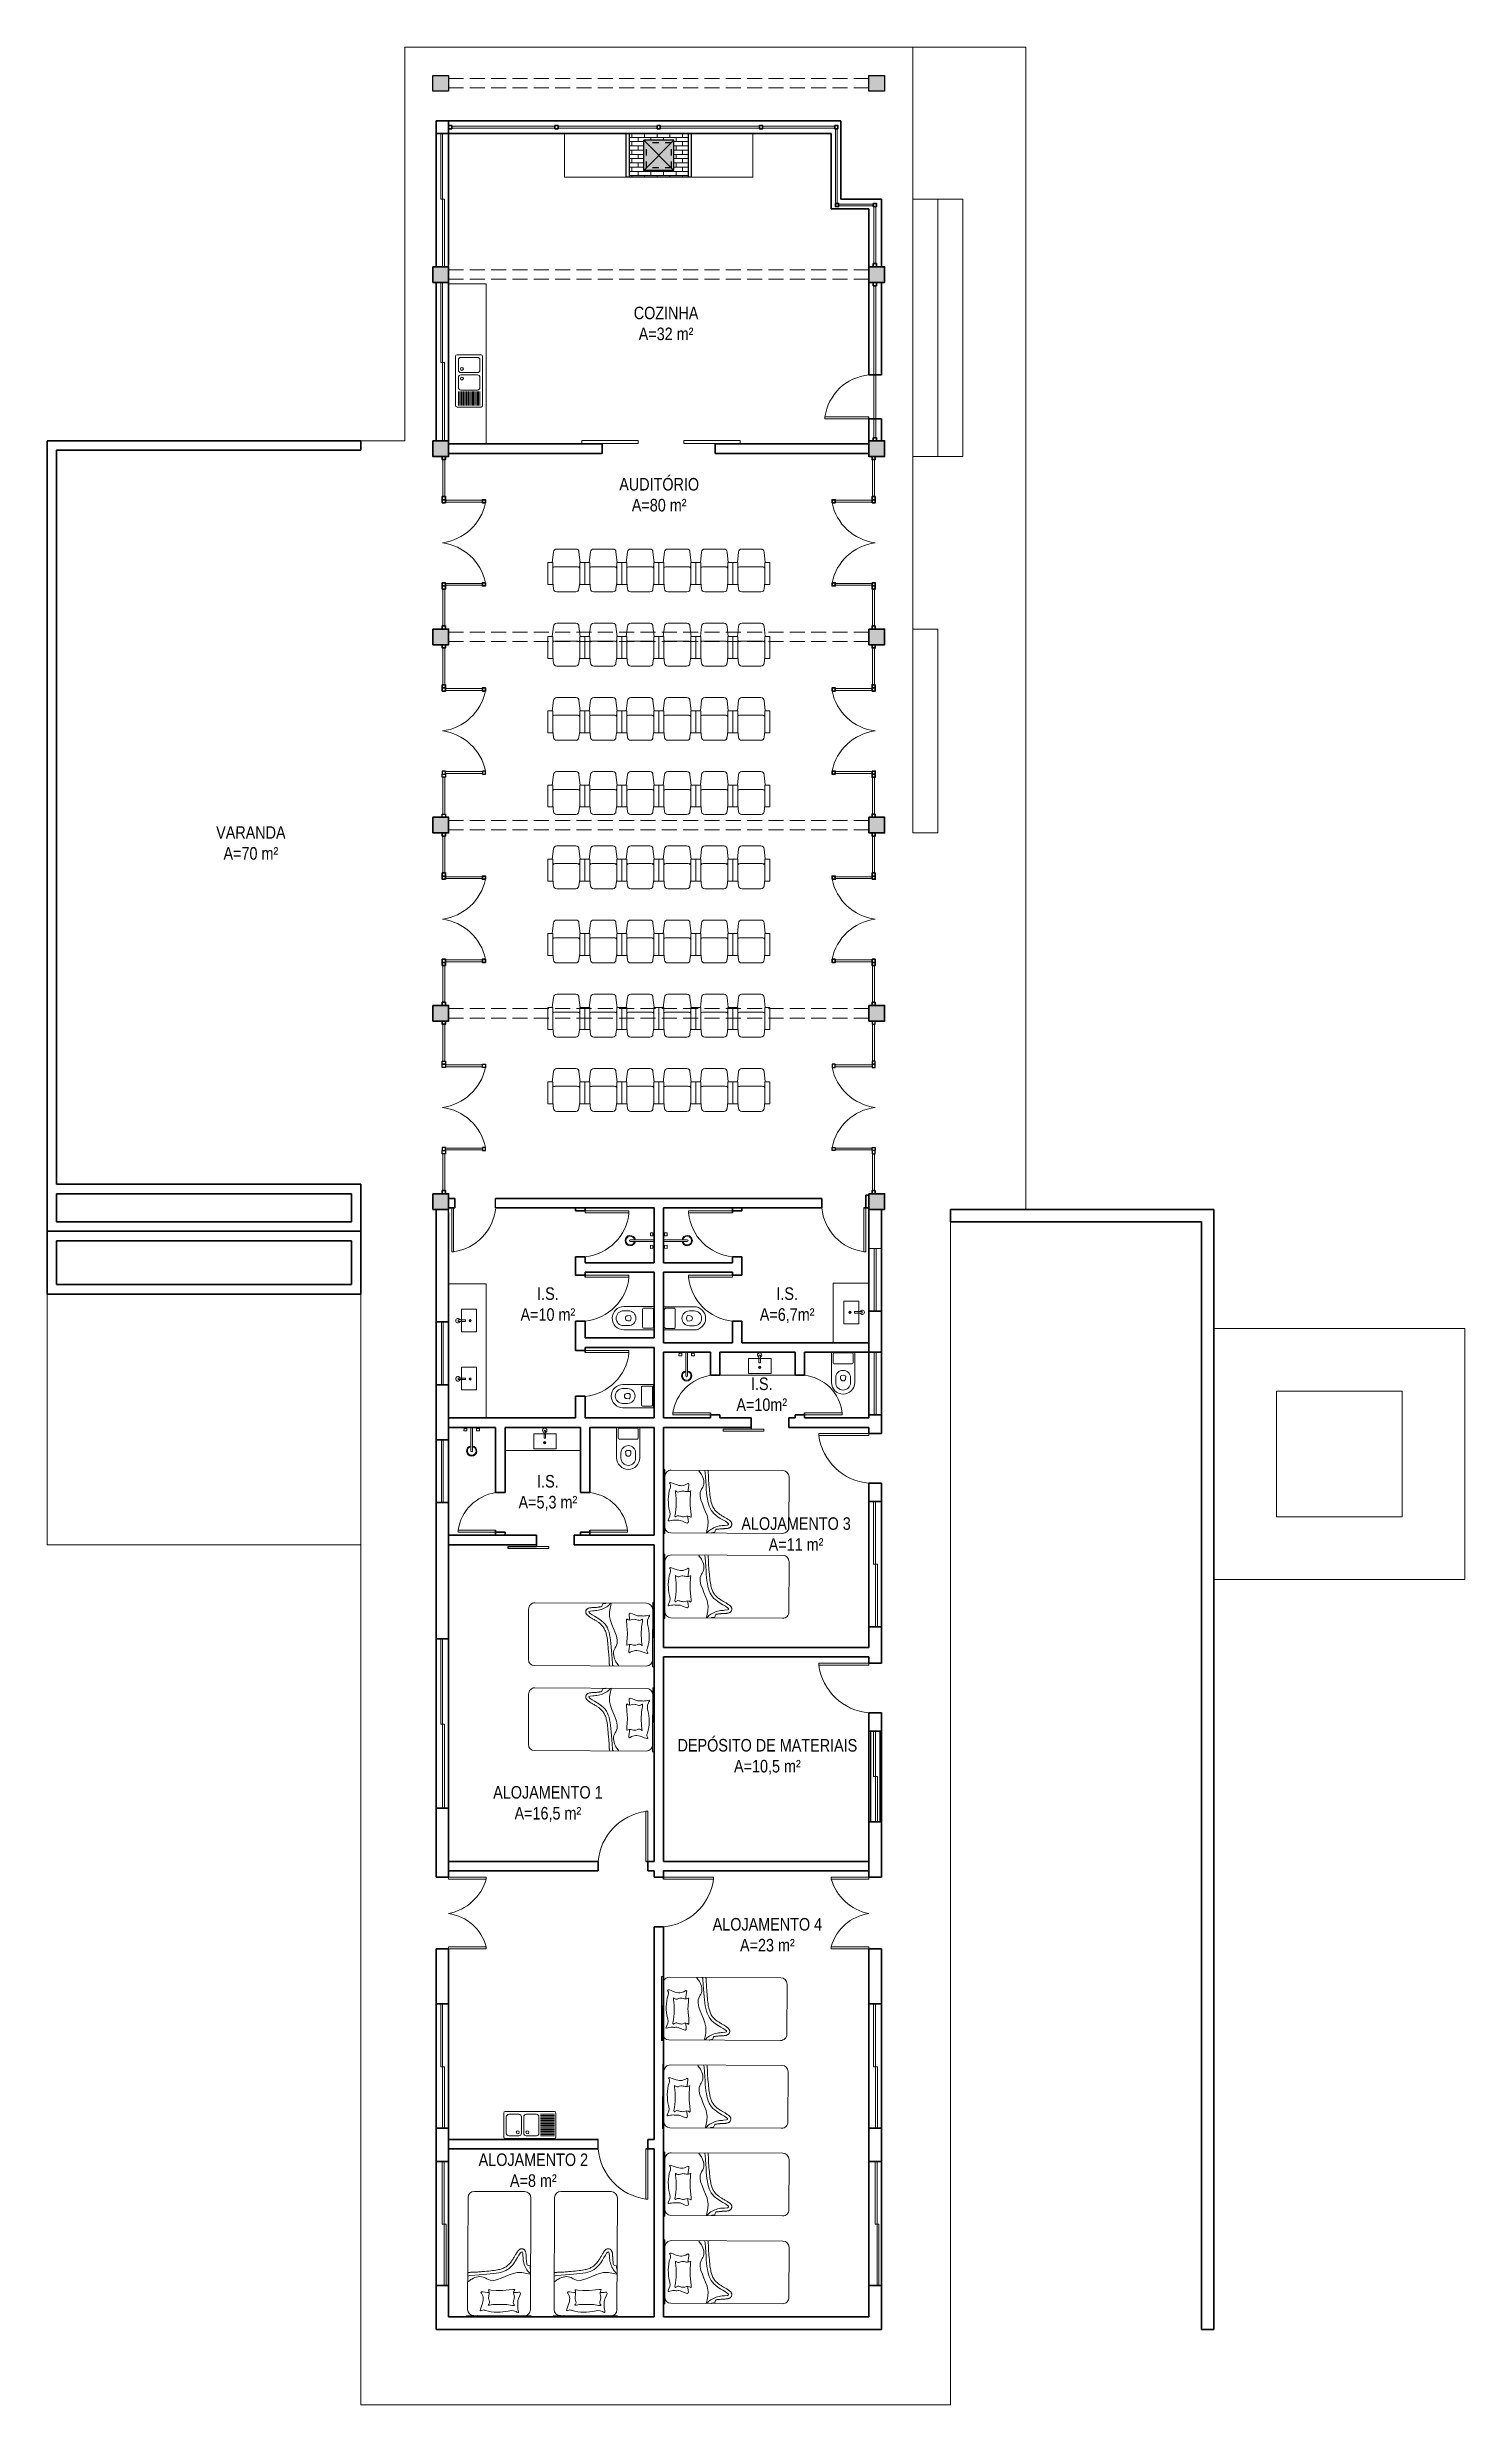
# Model space of a CAD drawing. Header units: metres. Extents: x -71 to 881, y -503 to 661.
# Drawn here: x 551.49 to 574.09, y 211.68 to 249.26 of the extents above; entities that cross this region are included whole.
import ezdxf

# ---------------------------------------------------------------- set-up
doc = ezdxf.new("R2010")
doc.units = ezdxf.units.M
doc.linetypes.add('ACAD_ISO02W100', pattern=[15, 12, -3])
doc.linetypes.add('HIDDEN2', pattern=[0.1875, 0.125, -0.0625])
for name, color, linetype, lineweight in [('02. Paredes', 6, 'Continuous', 30), ('03. Esquadria janelas', 2, 'Continuous', 15), ('03. Esquadria Porta', 2, 'Continuous', 15), ('04. Pisos', 8, 'Continuous', 5), ('05. Textos', 5, 'Continuous', 0), ('07. Mobiliário', 51, 'Continuous', 5), ('08. Projeção', 1, 'ACAD_ISO02W100', 5)]:
    doc.layers.add(name, color=color, linetype=linetype, lineweight=lineweight)
doc.layers.add('Cobertura', color=2, linetype='Continuous')
doc.styles.add('ESC 1.100', font='ARIALN.TTF', dxfattribs={"height": 0.2})

msp = doc.modelspace()

# ---------------------------------------------------------------- texts
at = {"layer": '05. Textos', "char_height": 0.2, "width": 6.86676, "attachment_point": 2, "rotation": 359.9697, "style": 'ESC 1.100'}
for s, insert in [('COZINHA\\PA=32 m²', (561.36, 245.122)), ('AUDITÓRIO\\PA=80 m²', (561.25, 242.392)), ('VARANDA\\PA=70 m²', (554.741, 236.841)), ('I.S.\\PA=10 m²', (559.476, 229.491)), ('I.S.\\PA=6,7m²', (563.29, 229.491)), ('I.S.\\PA=10m²', (562.885, 228.054)), ('I.S.\\PA=5,3 m²', (559.476, 226.5)), ('ALOJAMENTO 3\\PA=11 m²', (563.432, 225.826)), ('DEPÓSITO DE MATERIAIS\\PA=10,5 m²', (562.975, 222.292)), ('ALOJAMENTO 1\\PA=16,5 m²', (559.476, 221.542)), ('ALOJAMENTO 4\\PA=23 m²', (562.975, 219.439)), ('ALOJAMENTO 2\\PA=8 m²', (559.244, 215.686))]:
    msp.add_mtext(s, dxfattribs=dict(at, insert=insert))

# ---------------------------------------------------------------- blocks, each defined once
blk = doc.blocks.new('VASO-CAIXA')
at = {"color": 0, "linetype": 'ByBlock'}
blk.add_lwpolyline([(18.5, 0), (18.5, -48.1, -0.412623), (0, -66.5, -0.412623), (-18.5, -48.1), (-18.5, 0), (0, 0), (17.3, 0)], format="xyb", close=True, dxfattribs=at)
at = {"color": 13, "linetype": 'ByBlock'}
for points in [[(14.5, -18.2, 0.333333), (16, -16.7), (16, -2.7, 0.324141), (14, -0.7), (-14, -0.7, 0.324141), (-16, -2.7), (-16, -16.7, 0.333333), (-14.5, -18.2), (0, -18.2)], [(11.8, -40.6, 0.411784), (0, -28.7, 0.411784), (-11.8, -40.6), (-11.8, -48.5, 0.418677), (0, -60.2, 0.418677), (11.8, -48.5)], [(4.3, -37.8, 0.16754), (0, -36.3, 0.16754), (-4.3, -37.8), (-4, -41.8, 0.428571), (0, -45.5, 0.428571), (4, -41.8)]]:
    blk.add_lwpolyline(points, format="xyb", close=True, dxfattribs=at)
blk = doc.blocks.new('Churrasqueira')
at = {"layer": 'Cobertura', "ltscale": 0.8}
for p, q in [((176760.795, 8246049.499), (176761.835, 8246049.499)), ((176760.795, 8246049.499), (176760.795, 8246048.799)), ((176761.075, 8246049.389), (176761.075, 8246048.909)), ((176761.075, 8246049.389), (176761.555, 8246049.389)), ((176761.075, 8246049.389), (176761.555, 8246048.909)), ((176761.555, 8246049.389), (176761.075, 8246048.909)), ((176761.555, 8246049.389), (176761.555, 8246048.909)), ((176761.835, 8246049.499), (176761.835, 8246048.799)), ((176760.795, 8246048.799), (176761.835, 8246048.799)), ((176761.075, 8246048.909), (176761.555, 8246048.909))]:
    blk.add_line(p, q, dxfattribs=at)
at = {"layer": 'Cobertura', "color": 1, "ltscale": 0.8}
for p, q in [((176760.845, 8246049.499), (176760.845, 8246048.799)), ((176761.785, 8246049.499), (176761.785, 8246048.799))]:
    blk.add_line(p, q, dxfattribs=at)
at = {"layer": 'Cobertura', "color": 1, "linetype": 'HIDDEN2', "ltscale": 0.8}
for p, q in [((176761.115, 8246049.349), (176761.115, 8246048.949)), ((176761.115, 8246049.349), (176761.515, 8246049.349)), ((176761.515, 8246049.349), (176761.515, 8246048.949)), ((176761.115, 8246048.949), (176761.515, 8246048.949))]:
    blk.add_line(p, q, dxfattribs=at)
blk = doc.blocks.new('camasolteiro02')
for p, q in [((51.1, 0), (-51.1, 0)), ((-51.1, 0), (51.1, 0)), ((-51.1, -2), (-51.1, 0)), ((51.1, -2), (51.1, 0)), ((40, -2), (-51.1, -2)), ((-50, -190), (-50, -12)), ((35, -2), (-35, -2)), ((51.1, -2), (-34.1, -2)), ((50, -190), (50, -12)), ((40, -200), (-40, -200))]:
    blk.add_line(p, q)
for centre, radius, start, end in [((-40, -12), 10, 90, 180), ((40, -12), 10, 0, 90), ((-49, -57.4), 1.23, 90, 142.8431), ((49.1, -69.7), 1.23, 39.6145, 90), ((-40, -190), 10, 180, 270), ((40, -190), 10, 270, 0)]:
    blk.add_arc(centre, radius, start, end)
for points, knots in [([(-15.9, -39), (-16.7, -38.9), (-21.1, -38.7), (-30.8, -41.7), (-24.6, -32.2), (-24.2, -25), (-32.2, -7.2), (-25.5, -11.9), (-11.6, -6.3), (9.3, -7.2), (22.1, -11.9), (31.1, -6.5), (31, -7.8), (30.6, -11.1), (29.4, -14.9), (30.1, -21.2), (28.5, -27.9), (37.9, -40.6), (28.3, -39.2), (25.2, -38.9), (23.1, -38.9), (23, -38.9)], [81.687104, 81.687104, 81.687104, 81.687104, 84.303092, 94.490265, 95.821174, 114.974443, 124.217806, 127.994946, 132.672535, 168.407907, 181.157056, 185.083873, 185.083873, 185.083873, 194.913874, 196.95947, 203.804533, 217.332123, 221.076914, 227.501963, 227.635262, 227.635262, 227.635262, 227.635262]), ([(-12.6, -42.9), (-14.1, -43), (-15.5, -43.2), (-17, -43.3), (-16.9, -43), (-16, -40.9), (-15.4, -35.9), (-18.1, -28.7), (-13.3, -22.6), (-18.2, -18.5), (-7.8, -20.1), (1.6, -20), (11.3, -20.4), (26.3, -17.4), (22.4, -21.5), (22.9, -26.1), (25.9, -32.8), (21.3, -39), (26.3, -44.5), (21.9, -44), (0.5, -41.9), (-12.6, -42.9)], [128.109957, 128.109957, 128.109957, 128.109957, 133.877174, 133.877174, 133.877174, 134.700022, 140.852367, 148.288711, 156.818578, 158.771961, 161.075668, 177.368653, 194.033089, 200.69833, 202.514132, 207.842433, 213.9765, 223.65884, 225.88537, 231.073357, 231.878679, 231.878679, 231.878679, 231.878679]), ([(-50, -64.8), (-49.4, -65.6), (-5, -69.7), (19.9, -66.9), (37.6, -114.5), (38, -91.4), (39.4, -84.5), (43.9, -75.4), (47.1, -71.4), (49.8, -69.5), (49.3, -69), (49.2, -68.7), (49.1, -68.5)], [1.179138, 1.179138, 1.179138, 1.179138, 4.278979, 98.140229, 150.29156, 154.194563, 163.809696, 172.228699, 179.388193, 179.916356, 180.434462, 181.065997, 181.065997, 181.065997, 181.065997]), ([(-50, -70.4), (-50, -70.4), (-49.9, -70.4), (-49.3, -70.6), (-48.7, -70.7), (-48.1, -70.8), (-47.9, -70.8), (-47.5, -70.8), (-47.4, -70.8), (-46.9, -70.9), (-46.5, -70.9), (-45.4, -71), (-44.7, -71.1), (-42.5, -71.3), (-36.1, -71.4), (-32, -71.8), (-29.4, -72), (-22, -72.7), (-17.5, -73.1), (-9.5, -73.9), (-6, -74.4), (-0.3, -75.6), (2, -76.2), (6.1, -77.6), (8, -78.4), (11.4, -80.4), (13, -81.6), (16, -84.4), (17.5, -86.1), (19.4, -88.7), (19.8, -89.3), (20.7, -90.5), (21.1, -91.2), (22.5, -93.4), (23.5, -95.1), (25.2, -98.1), (26, -99.5), (27.3, -101.6), (27.8, -102.5), (28.8, -103.9), (29.2, -104.5), (29.9, -105.5), (30.2, -105.9), (30.9, -106.6), (31.2, -106.9), (31.9, -107.5), (32.3, -107.8), (33, -108.2), (33.4, -108.4), (34.3, -108.7), (34.7, -108.8), (35.7, -108.9), (36.2, -108.9), (37.3, -108.8), (37.8, -108.6), (38.8, -108.2), (39.3, -107.9), (40, -107.3), (40.3, -107), (40.8, -106.3), (41, -106), (41.4, -105.4), (41.5, -105.1), (41.9, -104.2), (42.1, -103.7), (42.4, -102.5), (42.5, -101.9), (42.7, -100.6), (42.7, -100), (42.8, -98.8), (42.9, -98.4), (42.9, -97.6), (42.9, -97.2), (42.9, -96.4), (43, -96.1), (43, -95.2), (43, -94.8), (43, -93.9), (43.1, -93.4), (43.2, -92.5), (43.2, -92), (43.4, -90.6), (43.5, -89.6), (43.7, -88), (43.8, -87.3), (43.9, -86.2), (43.9, -85.6), (44, -84.8), (44, -84.5), (44.1, -83.6), (44.1, -83), (49.1, -81.9), (49.1, -81.4), (49.2, -80), (49.2, -79.3), (49.4, -78), (49.5, -77.5), (49.6, -77), (49.7, -76.9), (49.8, -76.7), (49.8, -76.5), (49.9, -76.3), (50, -76.3), (50, -76.2)], [2.761415, 2.761415, 2.761415, 2.761415, 2.829206, 2.829206, 3.660886, 3.660886, 4.097157, 4.097157, 4.464162, 4.464162, 5.39152, 5.39152, 7.246236, 7.246236, 10.955667, 10.955667, 18.37453, 18.37453, 33.212255, 33.212255, 48.04998, 48.04998, 60.019504, 60.019504, 71.989027, 71.989027, 83.95855, 83.95855, 95.928074, 95.928074, 99.337206, 99.337206, 102.746339, 102.746339, 110.488091, 110.488091, 116.982094, 116.982094, 121.58744, 121.58744, 125.074699, 125.074699, 127.748544, 127.748544, 129.874348, 129.874348, 131.607074, 131.607074, 133.012182, 133.012182, 134.185572, 134.185572, 135.358962, 135.358962, 136.532352, 136.532352, 137.705742, 137.705742, 138.879132, 138.879132, 140.052522, 140.052522, 141.225912, 141.225912, 143.645822, 143.645822, 146.065732, 146.065732, 148.485642, 148.485642, 149.88036, 149.88036, 151.014889, 151.014889, 152.149417, 152.149417, 153.508303, 153.508303, 155.04767, 155.04767, 156.587038, 156.587038, 159.665773, 159.665773, 161.486893, 161.486893, 162.994551, 162.994551, 163.773757, 163.773757, 165.332168, 165.332168, 166.890579, 166.890579, 169.462976, 169.462976, 172.035372, 172.035372, 172.917822, 172.917822, 173.800272, 173.800272, 174.402112, 174.402112, 174.402112, 174.402112])]:
    blk.add_open_spline(points, degree=3, knots=knots)
blk.add_spline([(-49, -56.2), (-43.4, -60.3), (-23.1, -62.6), (-19.7, -60.5), (28.6, -70.8), (49.1, -68.5)], degree=3)

# ---------------------------------------------------------------- hatches: boundary and pattern name
at = {"layer": '02. Paredes'}
h = msp.add_hatch(color=256, dxfattribs=at)
h.dxf.hatch_style = 1
h.paths.add_polyline_path([(557.893, 248.559), (557.893, 248.809), (557.643, 248.809), (557.643, 248.559)])
h.paths.add_polyline_path([(557.643, 245.759), (557.643, 245.509), (557.893, 245.509), (557.893, 245.759)])
h.paths.add_polyline_path([(564.843, 245.509), (564.843, 245.759), (564.593, 245.759), (564.593, 245.509)])
h.paths.add_polyline_path([(564.843, 248.559), (564.843, 248.809), (564.593, 248.809), (564.593, 248.559)])
h = msp.add_hatch(color=256, dxfattribs=at)
h.dxf.hatch_style = 1
h.paths.add_polyline_path([(557.893, 242.734), (557.893, 242.984), (557.643, 242.984), (557.643, 242.734)])
h.paths.add_polyline_path([(564.843, 242.734), (564.843, 242.984), (564.593, 242.984), (564.593, 242.734)])
h = msp.add_hatch(color=256, dxfattribs=at)
h.dxf.hatch_style = 1
h.paths.add_polyline_path([(557.893, 239.734), (557.893, 239.984), (557.643, 239.984), (557.643, 239.734)])
h.paths.add_polyline_path([(564.843, 239.734), (564.843, 239.984), (564.593, 239.984), (564.593, 239.734)])
h = msp.add_hatch(color=256, dxfattribs=at)
h.dxf.hatch_style = 1
h.paths.add_polyline_path([(557.893, 236.734), (557.893, 236.984), (557.643, 236.984), (557.643, 236.734)])
h.paths.add_polyline_path([(564.843, 236.734), (564.843, 236.984), (564.593, 236.984), (564.593, 236.734)])
h = msp.add_hatch(color=256, dxfattribs=at)
h.dxf.hatch_style = 1
h.paths.add_polyline_path([(557.893, 233.734), (557.893, 233.984), (557.643, 233.984), (557.643, 233.734)])
h.paths.add_polyline_path([(564.843, 233.734), (564.843, 233.984), (564.593, 233.984), (564.593, 233.734)])
h = msp.add_hatch(color=256, dxfattribs=at)
h.dxf.hatch_style = 1
h.paths.add_polyline_path([(557.893, 230.734), (557.893, 230.984), (557.643, 230.984), (557.643, 230.734)])
h.paths.add_polyline_path([(564.843, 230.734), (564.843, 230.984), (564.593, 230.984), (564.593, 230.734)])
at = {"layer": '07. Mobiliário'}
h = msp.add_hatch(dxfattribs=at)
h.set_pattern_fill('AR-BRSTD,_O', color=256, scale=0.001, angle=-180)
h.set_pattern_definition([(180, (177322.5609, 8246295.63837), (-2e-17, -0.0677418), []), (270, (177322.5609, 8246295.63837), (0.1016, -0.0677418), [0.0677418, -0.0677418])])
h.paths.add_polyline_path([(560.776, 247.184), (561.716, 247.184), (561.716, 247.884), (560.776, 247.884)])
h.paths.add_polyline_path([(561.006, 247.294), (561.006, 247.774), (561.486, 247.774), (561.486, 247.294)], flags=16)
h.paths.add_polyline_path([(561.046, 247.334), (561.046, 247.734), (561.446, 247.734), (561.446, 247.334)], flags=0)
h = msp.add_hatch(color=256, dxfattribs=at)
h.dxf.hatch_style = 2
h.paths.add_polyline_path([(561.486, 247.294), (561.006, 247.294), (561.006, 247.774), (561.486, 247.774)])

# ---------------------------------------------------------------- linework, layer by layer
for p, q in [((560.243, 247.884), (559.743, 247.884)), ((562.243, 247.884), (562.743, 247.884)), ((557.893, 245.534), (557.893, 245.784)), ((564.593, 242.984), (564.593, 243.364)), ((564.593, 243.284), (564.593, 242.984)), ((557.693, 242.984), (557.893, 242.984)), ((558.431, 242.046), (558.431, 242.036)), ((564.006, 242.046), (564.006, 241.996)), ((564.056, 242.046), (564.056, 242.036)), ((558.431, 240.671), (558.431, 240.681)), ((564.006, 240.671), (564.006, 240.721)), ((564.056, 240.671), (564.056, 240.681)), ((558.431, 239.046), (558.431, 239.036)), ((564.006, 239.046), (564.006, 238.996)), ((558.431, 237.671), (558.431, 237.681)), ((558.481, 237.671), (558.481, 237.721)), ((564.006, 237.671), (564.006, 237.721)), ((564.056, 237.671), (564.056, 237.681)), ((557.693, 236.984), (557.893, 236.984)), ((557.693, 236.984), (557.893, 236.984)), ((557.843, 236.984), (557.693, 236.984)), ((557.743, 236.984), (557.893, 236.984)), ((564.006, 236.046), (564.006, 235.996)), ((564.006, 234.671), (564.006, 234.721)), ((564.056, 234.671), (564.056, 234.681)), ((564.593, 233.984), (564.793, 233.984)), ((558.431, 233.046), (558.431, 233.036)), ((558.481, 233.046), (558.481, 232.996)), ((564.006, 233.046), (564.006, 232.996)), ((564.056, 233.046), (564.056, 233.036)), ((558.431, 231.671), (558.431, 231.681)), ((558.481, 231.671), (558.481, 231.721)), ((564.006, 231.671), (564.006, 231.721)), ((564.056, 231.671), (564.056, 231.681)), ((557.893, 230.684), (557.893, 230.934)), ((557.893, 230.759), (557.973, 230.759)), ((557.893, 230.759), (557.943, 230.759)), ((558.643, 230.759), (558.643, 230.909)), ((564.593, 230.984), (564.793, 230.984)), ((564.593, 230.984), (564.793, 230.984)), ((557.693, 228.939), (557.893, 228.939)), ((564.593, 228.459), (564.793, 228.459)), ((557.693, 227.939), (557.893, 227.939)), ((564.593, 227.459), (564.793, 227.459)), ((557.693, 227.059), (557.893, 227.059)), ((557.893, 226.184), (557.893, 227.059)), ((562.718, 227.259), (562.718, 227.229)), ((558.843, 225.329), (558.843, 225.359)), ((558.843, 225.359), (559.293, 225.359)), ((559.293, 225.389), (559.293, 225.359)), ((564.618, 222.419), (564.618, 220.969)), ((564.768, 222.419), (564.768, 220.969)), ((564.593, 218.069), (564.793, 218.069)), ((564.593, 216.089), (564.793, 216.089)), ((560.278, 215.759), (560.278, 215.909))]:
    msp.add_line(p, q)
for points in [[(557.643, 248.809), (557.893, 248.809), (557.893, 248.559), (557.643, 248.559)], [(564.593, 248.809), (564.843, 248.809), (564.843, 248.559), (564.593, 248.559)], [(557.843, 237.721), (557.793, 237.721), (557.793, 237.671), (557.843, 237.671)], [(557.793, 237.671), (557.843, 237.671), (557.843, 237.621), (557.793, 237.621)], [(558.481, 237.721), (558.431, 237.721), (558.431, 237.671), (558.481, 237.671)], [(557.793, 237.034), (557.843, 237.034), (557.843, 236.984), (557.793, 236.984)], [(564.693, 233.734), (564.643, 233.734), (564.643, 233.684), (564.693, 233.684)], [(557.793, 233.096), (557.843, 233.096), (557.843, 233.046), (557.793, 233.046)], [(557.843, 232.996), (557.793, 232.996), (557.793, 233.046), (557.843, 233.046)], [(558.481, 232.996), (558.431, 232.996), (558.431, 233.046), (558.481, 233.046)], [(564.006, 232.996), (564.056, 232.996), (564.056, 233.046), (564.006, 233.046)], [(564.693, 233.096), (564.643, 233.096), (564.643, 233.046), (564.693, 233.046)], [(564.643, 232.996), (564.693, 232.996), (564.693, 233.046), (564.643, 233.046)], [(557.843, 231.721), (557.793, 231.721), (557.793, 231.671), (557.843, 231.671)], [(557.793, 231.671), (557.843, 231.671), (557.843, 231.621), (557.793, 231.621)], [(558.481, 231.721), (558.431, 231.721), (558.431, 231.671), (558.481, 231.671)], [(564.006, 231.721), (564.056, 231.721), (564.056, 231.671), (564.006, 231.671)], [(564.643, 231.721), (564.693, 231.721), (564.693, 231.671), (564.643, 231.671)], [(564.693, 231.671), (564.643, 231.671), (564.643, 231.621), (564.693, 231.621)]]:
    msp.add_lwpolyline(points, close=True)
at = {"layer": '02. Paredes'}
for p, q in [((557.693, 248.084), (564.143, 248.084)), ((557.693, 248.084), (557.693, 245.759)), ((557.893, 247.884), (557.893, 248.084)), ((564.143, 248.084), (564.143, 246.834)), ((557.693, 247.884), (563.993, 247.884)), ((557.893, 245.784), (557.893, 247.884)), ((563.993, 247.884), (563.993, 246.684)), ((563.993, 246.684), (564.593, 246.684)), ((564.143, 246.834), (564.793, 246.834)), ((564.593, 246.684), (564.593, 244.034)), ((564.743, 246.834), (564.793, 246.834)), ((564.793, 246.834), (564.793, 245.759)), ((557.693, 245.509), (557.693, 242.984)), ((557.893, 245.534), (557.893, 242.984)), ((564.793, 245.509), (564.793, 244.034)), ((564.593, 244.034), (564.793, 244.034)), ((564.593, 243.334), (564.793, 243.334)), ((564.593, 242.984), (564.593, 243.334)), ((564.793, 243.284), (564.793, 243.334)), ((564.793, 243.284), (564.793, 242.984)), ((556.493, 242.984), (551.493, 242.984)), ((551.493, 242.984), (551.493, 230.384)), ((556.493, 242.834), (551.643, 242.834)), ((551.643, 242.834), (551.643, 231.134)), ((556.493, 242.984), (556.493, 242.834)), ((560.343, 242.909), (560.343, 242.939)), ((560.343, 242.909), (560.343, 242.784)), ((560.343, 242.909), (560.343, 242.784)), ((562.143, 242.909), (562.143, 242.939)), ((562.143, 242.909), (562.143, 242.784)), ((557.743, 242.734), (557.893, 242.734)), ((564.643, 242.734), (564.793, 242.734)), ((558.481, 242.046), (558.481, 241.996)), ((558.481, 240.671), (558.481, 240.721)), ((558.481, 239.046), (558.481, 238.996)), ((564.056, 239.046), (564.056, 239.036)), ((564.593, 236.984), (564.793, 236.984)), ((558.431, 236.046), (558.431, 236.036)), ((558.481, 236.046), (558.481, 235.996)), ((564.056, 236.046), (564.056, 236.036)), ((558.431, 234.671), (558.431, 234.681)), ((558.481, 234.671), (558.481, 234.721)), ((557.693, 233.984), (557.893, 233.984)), ((557.693, 233.984), (557.893, 233.984)), ((557.843, 233.984), (557.693, 233.984)), ((557.743, 233.984), (557.893, 233.984)), ((556.493, 231.134), (551.643, 231.134)), ((556.493, 231.134), (556.493, 229.384)), ((556.343, 230.984), (551.643, 230.984)), ((551.643, 230.984), (551.643, 230.534)), ((556.343, 230.984), (556.343, 230.534)), ((557.843, 230.984), (557.693, 230.984)), ((557.693, 230.984), (557.893, 230.984)), ((557.693, 230.984), (557.893, 230.984)), ((557.843, 230.984), (557.693, 230.984)), ((557.743, 230.984), (557.893, 230.984)), ((557.743, 230.984), (557.893, 230.984)), ((557.893, 230.734), (557.893, 230.984)), ((557.993, 230.759), (557.993, 230.909)), ((559.918, 230.759), (559.918, 230.709)), ((560.068, 230.709), (560.068, 230.759)), ((561.168, 229.884), (561.168, 230.759)), ((561.318, 229.884), (561.318, 230.759)), ((562.418, 230.709), (562.418, 230.759)), ((562.568, 230.759), (562.568, 230.709)), ((563.843, 230.759), (563.843, 230.909)), ((564.593, 230.759), (564.513, 230.759)), ((564.593, 230.959), (564.543, 230.959)), ((564.543, 230.759), (564.543, 230.959)), ((564.593, 230.759), (564.543, 230.759)), ((564.593, 230.759), (564.593, 228.459)), ((556.493, 230.384), (551.493, 230.384)), ((551.493, 230.384), (551.493, 229.384)), ((556.343, 230.534), (551.643, 230.534)), ((557.693, 230.734), (557.693, 220.089)), ((557.893, 230.684), (557.893, 227.409)), ((559.918, 230.709), (560.068, 230.709)), ((562.568, 230.709), (562.418, 230.709)), ((562.418, 230.709), (562.418, 230.679)), ((564.793, 230.734), (564.793, 227.159)), ((565.893, 230.734), (570.093, 230.734)), ((565.893, 230.734), (565.893, 230.534)), ((565.893, 230.534), (569.893, 230.534)), ((569.893, 230.534), (569.893, 212.879)), ((570.093, 230.734), (570.093, 212.879)), ((556.343, 230.234), (551.643, 230.234)), ((551.643, 230.234), (551.643, 229.534)), ((556.343, 230.234), (556.343, 229.534)), ((559.918, 229.684), (559.918, 229.979)), ((559.918, 229.979), (560.068, 229.979)), ((559.918, 229.684), (559.918, 229.884)), ((559.918, 229.734), (559.918, 229.684)), ((559.918, 229.684), (560.068, 229.684)), ((560.068, 229.884), (560.068, 229.979)), ((560.068, 229.884), (561.168, 229.884)), ((560.068, 229.734), (561.168, 229.734)), ((560.068, 229.654), (560.068, 229.734)), ((560.068, 229.684), (560.068, 229.734)), ((560.068, 229.684), (560.068, 229.734)), ((561.168, 228.684), (561.168, 229.734)), ((561.318, 229.884), (562.418, 229.884)), ((561.318, 229.734), (562.418, 229.734)), ((561.318, 228.609), (561.318, 229.734)), ((562.418, 229.884), (562.418, 229.979)), ((562.568, 229.979), (562.418, 229.979)), ((562.418, 229.684), (562.418, 229.734)), ((562.418, 229.684), (562.418, 229.734)), ((562.568, 229.684), (562.418, 229.684)), ((562.568, 229.684), (562.568, 229.979)), ((562.568, 229.734), (562.568, 229.684)), ((556.493, 229.384), (551.493, 229.384)), ((556.343, 229.534), (551.643, 229.534)), ((559.918, 228.484), (559.918, 228.954)), ((559.918, 228.954), (560.068, 228.954)), ((560.068, 228.684), (560.068, 228.954)), ((562.418, 228.609), (562.418, 228.954)), ((562.568, 228.954), (562.418, 228.954)), ((562.568, 228.609), (562.568, 228.954)), ((564.593, 229.109), (564.793, 229.109)), ((559.918, 228.534), (559.918, 228.484)), ((560.068, 228.684), (561.168, 228.684)), ((560.068, 228.534), (561.168, 228.534)), ((560.068, 228.454), (560.068, 228.534)), ((560.068, 228.484), (560.068, 228.534)), ((561.168, 227.409), (561.168, 228.534)), ((561.318, 228.609), (562.418, 228.609)), ((562.568, 228.609), (564.593, 228.609)), ((559.918, 228.484), (560.068, 228.484)), ((561.318, 227.409), (561.318, 228.459)), ((561.318, 228.459), (562.068, 228.459)), ((561.318, 227.584), (561.318, 228.459)), ((562.068, 228.459), (562.068, 228.089)), ((562.218, 228.459), (563.418, 228.459)), ((562.218, 228.459), (562.218, 228.089)), ((563.418, 228.459), (563.418, 228.089)), ((563.568, 228.459), (564.593, 228.459)), ((563.568, 228.459), (563.568, 228.089)), ((564.593, 228.459), (564.593, 227.409)), ((559.918, 227.409), (559.918, 227.754)), ((559.918, 227.754), (560.068, 227.754)), ((560.068, 227.409), (560.068, 227.754)), ((562.218, 228.089), (562.068, 228.089)), ((563.418, 228.089), (563.568, 228.089)), ((557.893, 227.409), (557.893, 225.389)), ((557.893, 227.409), (559.918, 227.409)), ((560.068, 227.409), (561.168, 227.409)), ((561.318, 227.409), (562.068, 227.409)), ((562.068, 227.489), (562.068, 227.409)), ((562.218, 227.459), (562.068, 227.459)), ((562.068, 227.459), (562.068, 227.409)), ((562.218, 227.409), (562.218, 227.459)), ((562.218, 227.459), (562.218, 227.409)), ((562.218, 227.409), (562.718, 227.409)), ((562.718, 227.409), (562.718, 227.259)), ((563.318, 227.409), (563.418, 227.409)), ((563.318, 227.409), (563.318, 227.259)), ((563.568, 227.459), (563.418, 227.459)), ((563.418, 227.459), (563.418, 227.409)), ((563.418, 227.459), (563.418, 227.409)), ((563.418, 227.459), (563.568, 227.459)), ((563.568, 227.489), (563.568, 227.409)), ((563.568, 227.409), (564.593, 227.409)), ((557.893, 227.259), (558.643, 227.259)), ((558.643, 227.259), (558.643, 226.219)), ((558.793, 227.259), (559.993, 227.259)), ((558.793, 227.259), (558.793, 226.219)), ((558.793, 227.259), (558.793, 226.219)), ((559.993, 227.259), (559.993, 226.219)), ((560.143, 227.259), (561.168, 227.259)), ((560.143, 227.259), (560.143, 226.219)), ((561.168, 227.259), (561.168, 225.539)), ((561.318, 227.259), (562.718, 227.259)), ((561.318, 227.259), (561.318, 223.749)), ((563.318, 227.259), (564.593, 227.259)), ((564.593, 227.259), (564.593, 227.159)), ((564.593, 227.159), (564.793, 227.159)), ((564.593, 227.159), (564.793, 227.159)), ((564.593, 226.369), (564.793, 226.369)), ((564.593, 223.749), (564.593, 226.369)), ((564.793, 226.369), (564.793, 223.499)), ((557.693, 226.059), (557.893, 226.059)), ((558.793, 226.219), (558.643, 226.219)), ((559.993, 226.219), (560.143, 226.219)), ((564.593, 226.079), (564.793, 226.079)), ((557.893, 225.539), (559.293, 225.539)), ((558.643, 225.619), (558.643, 225.539)), ((558.793, 225.589), (558.643, 225.589)), ((558.643, 225.589), (558.643, 225.539)), ((558.793, 225.539), (558.793, 225.589)), ((558.793, 225.589), (558.793, 225.539)), ((559.293, 225.539), (559.293, 225.389)), ((559.893, 225.539), (561.168, 225.539)), ((559.893, 225.539), (559.893, 225.389)), ((560.143, 225.589), (559.993, 225.589)), ((559.993, 225.589), (559.993, 225.539)), ((559.993, 225.589), (559.993, 225.539)), ((559.993, 225.589), (560.143, 225.589)), ((560.143, 225.619), (560.143, 225.539)), ((557.893, 225.389), (557.893, 220.089)), ((557.893, 225.389), (559.293, 225.389)), ((559.893, 225.389), (561.168, 225.389)), ((561.168, 225.389), (561.168, 220.339)), ((564.593, 224.079), (564.793, 224.079)), ((557.693, 223.889), (557.893, 223.889)), ((557.693, 223.889), (557.893, 223.889)), ((557.693, 223.889), (557.893, 223.889)), ((561.318, 223.749), (564.593, 223.749)), ((561.318, 223.599), (564.593, 223.599)), ((561.318, 220.339), (561.318, 223.599)), ((564.593, 223.599), (564.593, 223.499)), ((564.593, 223.499), (564.793, 223.499)), ((564.593, 223.499), (564.793, 223.499)), ((564.593, 223.499), (564.793, 223.499)), ((564.593, 222.709), (564.593, 220.089)), ((564.593, 222.709), (564.793, 222.709)), ((564.793, 222.709), (564.793, 220.089)), ((564.593, 222.419), (564.793, 222.419)), ((557.693, 221.189), (557.893, 221.189)), ((564.593, 220.969), (564.793, 220.969)), ((557.893, 220.339), (560.278, 220.339)), ((560.278, 220.339), (560.278, 220.189)), ((561.038, 220.339), (561.168, 220.339)), ((561.068, 220.339), (561.068, 220.189)), ((561.068, 220.339), (561.068, 220.189)), ((561.168, 220.339), (561.068, 220.339)), ((561.318, 220.339), (564.593, 220.339)), ((557.693, 220.089), (557.893, 220.089)), ((557.893, 220.189), (560.278, 220.189)), ((561.068, 220.189), (561.168, 220.189)), ((561.168, 220.189), (561.168, 220.089)), ((561.318, 220.089), (561.168, 220.089)), ((561.318, 220.089), (561.168, 220.089)), ((561.318, 220.189), (561.318, 220.059)), ((561.318, 220.189), (564.593, 220.189)), ((564.593, 220.189), (564.593, 220.089)), ((564.593, 220.089), (564.793, 220.089)), ((561.168, 219.299), (561.168, 215.909)), ((561.318, 219.299), (561.168, 219.299)), ((561.318, 219.299), (561.318, 213.079)), ((557.693, 218.949), (557.693, 216.289)), ((557.693, 218.949), (557.893, 218.949)), ((557.693, 218.949), (557.693, 218.069)), ((557.893, 218.949), (557.893, 216.489)), ((557.893, 218.949), (557.893, 216.089)), ((564.593, 218.949), (564.793, 218.949)), ((564.593, 218.949), (564.593, 218.069)), ((564.793, 218.949), (564.793, 216.089)), ((557.693, 218.069), (557.893, 218.069)), ((557.693, 218.069), (557.693, 213.579)), ((557.693, 218.069), (557.893, 218.069)), ((564.593, 218.069), (564.593, 213.579)), ((564.593, 218.069), (564.793, 218.069)), ((557.693, 216.089), (557.893, 216.089)), ((557.893, 215.909), (560.278, 215.909)), ((557.893, 215.759), (560.278, 215.759)), ((561.038, 215.759), (561.168, 215.759)), ((561.038, 215.759), (561.168, 215.759)), ((561.068, 215.909), (561.168, 215.909)), ((561.068, 215.909), (561.168, 215.909)), ((561.068, 215.759), (561.068, 215.909)), ((561.068, 215.759), (561.068, 215.909)), ((561.168, 215.759), (561.068, 215.759)), ((561.168, 215.909), (561.168, 216.009)), ((561.168, 215.759), (561.168, 213.079)), ((557.693, 215.559), (557.893, 215.559)), ((557.893, 215.559), (557.893, 213.579)), ((564.593, 215.559), (564.793, 215.559)), ((557.693, 213.579), (557.893, 213.579)), ((557.693, 213.579), (557.693, 212.879)), ((557.893, 213.579), (557.893, 213.079)), ((564.593, 213.579), (564.793, 213.579)), ((564.593, 213.579), (564.593, 213.079)), ((561.168, 213.079), (557.893, 213.079)), ((564.593, 213.079), (561.318, 213.079)), ((569.893, 212.879), (570.093, 212.879))]:
    msp.add_line(p, q, dxfattribs=at)
for points in [[(557.893, 248.009), (557.943, 248.009), (557.943, 247.959), (557.893, 247.959)], [(559.588, 248.009), (559.638, 248.009), (559.638, 247.959), (559.588, 247.959)], [(561.218, 248.009), (561.268, 248.009), (561.268, 247.959), (561.218, 247.959)], [(562.848, 248.009), (562.898, 248.009), (562.898, 247.959), (562.848, 247.959)], [(564.048, 248.009), (564.098, 248.009), (564.098, 247.959), (564.048, 247.959)], [(564.059, 246.768), (564.109, 246.768), (564.109, 246.718), (564.059, 246.718)], [(564.663, 246.768), (564.713, 246.768), (564.713, 246.718), (564.663, 246.718)], [(564.663, 245.809), (564.713, 245.809), (564.713, 245.759), (564.663, 245.759)], [(557.643, 245.759), (557.893, 245.759), (557.893, 245.509), (557.643, 245.509)], [(564.593, 245.759), (564.843, 245.759), (564.843, 245.509), (564.593, 245.509)], [(564.663, 245.507), (564.713, 245.507), (564.713, 245.457), (564.663, 245.457)], [(557.643, 242.984), (557.893, 242.984), (557.893, 242.734), (557.643, 242.734)], [(564.593, 242.984), (564.843, 242.984), (564.843, 242.734), (564.593, 242.734)], [(564.663, 243.034), (564.713, 243.034), (564.713, 242.984), (564.663, 242.984)], [(557.793, 242.734), (557.843, 242.734), (557.843, 242.684), (557.793, 242.684)], [(564.693, 242.734), (564.643, 242.734), (564.643, 242.684), (564.693, 242.684)], [(557.793, 242.096), (557.843, 242.096), (557.843, 242.046), (557.793, 242.046)], [(557.843, 241.996), (557.793, 241.996), (557.793, 242.046), (557.843, 242.046)], [(558.481, 241.996), (558.431, 241.996), (558.431, 242.046), (558.481, 242.046)], [(564.006, 241.996), (564.056, 241.996), (564.056, 242.046), (564.006, 242.046)], [(564.693, 242.096), (564.643, 242.096), (564.643, 242.046), (564.693, 242.046)], [(564.643, 241.996), (564.693, 241.996), (564.693, 242.046), (564.643, 242.046)], [(557.843, 240.721), (557.793, 240.721), (557.793, 240.671), (557.843, 240.671)], [(557.793, 240.671), (557.843, 240.671), (557.843, 240.621), (557.793, 240.621)], [(558.481, 240.721), (558.431, 240.721), (558.431, 240.671), (558.481, 240.671)], [(564.006, 240.721), (564.056, 240.721), (564.056, 240.671), (564.006, 240.671)], [(564.643, 240.721), (564.693, 240.721), (564.693, 240.671), (564.643, 240.671)], [(564.693, 240.671), (564.643, 240.671), (564.643, 240.621), (564.693, 240.621)], [(557.643, 239.984), (557.893, 239.984), (557.893, 239.734), (557.643, 239.734)], [(557.793, 240.034), (557.843, 240.034), (557.843, 239.984), (557.793, 239.984)], [(564.593, 239.984), (564.843, 239.984), (564.843, 239.734), (564.593, 239.734)], [(564.693, 240.034), (564.643, 240.034), (564.643, 239.984), (564.693, 239.984)], [(557.793, 239.734), (557.843, 239.734), (557.843, 239.684), (557.793, 239.684)], [(564.693, 239.734), (564.643, 239.734), (564.643, 239.684), (564.693, 239.684)], [(557.793, 239.096), (557.843, 239.096), (557.843, 239.046), (557.793, 239.046)], [(557.843, 238.996), (557.793, 238.996), (557.793, 239.046), (557.843, 239.046)], [(558.481, 238.996), (558.431, 238.996), (558.431, 239.046), (558.481, 239.046)], [(564.006, 238.996), (564.056, 238.996), (564.056, 239.046), (564.006, 239.046)], [(564.693, 239.096), (564.643, 239.096), (564.643, 239.046), (564.693, 239.046)], [(564.643, 238.996), (564.693, 238.996), (564.693, 239.046), (564.643, 239.046)], [(564.006, 237.721), (564.056, 237.721), (564.056, 237.671), (564.006, 237.671)], [(564.643, 237.721), (564.693, 237.721), (564.693, 237.671), (564.643, 237.671)], [(564.693, 237.671), (564.643, 237.671), (564.643, 237.621), (564.693, 237.621)], [(557.643, 236.984), (557.893, 236.984), (557.893, 236.734), (557.643, 236.734)], [(564.593, 236.984), (564.843, 236.984), (564.843, 236.734), (564.593, 236.734)], [(564.693, 237.034), (564.643, 237.034), (564.643, 236.984), (564.693, 236.984)], [(557.793, 236.734), (557.843, 236.734), (557.843, 236.684), (557.793, 236.684)], [(564.693, 236.734), (564.643, 236.734), (564.643, 236.684), (564.693, 236.684)], [(557.793, 236.096), (557.843, 236.096), (557.843, 236.046), (557.793, 236.046)], [(557.843, 235.996), (557.793, 235.996), (557.793, 236.046), (557.843, 236.046)], [(558.481, 235.996), (558.431, 235.996), (558.431, 236.046), (558.481, 236.046)], [(564.006, 235.996), (564.056, 235.996), (564.056, 236.046), (564.006, 236.046)], [(564.693, 236.096), (564.643, 236.096), (564.643, 236.046), (564.693, 236.046)], [(564.643, 235.996), (564.693, 235.996), (564.693, 236.046), (564.643, 236.046)], [(557.843, 234.721), (557.793, 234.721), (557.793, 234.671), (557.843, 234.671)], [(557.793, 234.671), (557.843, 234.671), (557.843, 234.621), (557.793, 234.621)], [(558.481, 234.721), (558.431, 234.721), (558.431, 234.671), (558.481, 234.671)], [(564.006, 234.721), (564.056, 234.721), (564.056, 234.671), (564.006, 234.671)], [(564.643, 234.721), (564.693, 234.721), (564.693, 234.671), (564.643, 234.671)], [(564.693, 234.671), (564.643, 234.671), (564.643, 234.621), (564.693, 234.621)], [(557.643, 233.984), (557.893, 233.984), (557.893, 233.734), (557.643, 233.734)], [(557.793, 234.034), (557.843, 234.034), (557.843, 233.984), (557.793, 233.984)], [(564.593, 233.984), (564.843, 233.984), (564.843, 233.734), (564.593, 233.734)], [(564.693, 234.034), (564.643, 234.034), (564.643, 233.984), (564.693, 233.984)], [(557.793, 233.734), (557.843, 233.734), (557.843, 233.684), (557.793, 233.684)], [(557.643, 230.984), (557.893, 230.984), (557.893, 230.734), (557.643, 230.734)], [(557.793, 231.034), (557.843, 231.034), (557.843, 230.984), (557.793, 230.984)], [(564.593, 230.984), (564.843, 230.984), (564.843, 230.734), (564.593, 230.734)], [(564.693, 231.034), (564.643, 231.034), (564.643, 230.984), (564.693, 230.984)], [(557.693, 228.939), (557.893, 228.939), (557.893, 227.939), (557.693, 227.939)], [(564.593, 228.459), (564.793, 228.459), (564.793, 227.459), (564.593, 227.459)], [(557.693, 227.059), (557.893, 227.059), (557.893, 226.059), (557.693, 226.059)], [(557.693, 216.089), (557.893, 216.089), (557.893, 215.559), (557.693, 215.559)]]:
    msp.add_lwpolyline(points, close=True, dxfattribs=at)
for points in [[(560.343, 242.784), (557.893, 242.784), (557.893, 242.934), (560.343, 242.934)], [(562.143, 242.934), (564.593, 242.934), (564.593, 242.784), (562.143, 242.784)], [(557.993, 230.759), (557.893, 230.759), (557.893, 230.909), (557.993, 230.909)], [(558.643, 230.909), (563.843, 230.909)], [(561.168, 230.759), (558.643, 230.759)], [(563.843, 230.759), (561.318, 230.759)], [(564.593, 216.089), (564.793, 216.089), (564.793, 212.879), (557.693, 212.879)]]:
    msp.add_lwpolyline(points, dxfattribs=at)
at = {"layer": '03. Esquadria janelas'}
for p, q in [((557.768, 247.884), (557.768, 246.834)), ((557.798, 247.884), (557.798, 245.759)), ((559.588, 247.999), (557.943, 247.999)), ((559.588, 247.969), (557.943, 247.969)), ((561.218, 247.999), (559.638, 247.999)), ((561.218, 247.969), (559.638, 247.969)), ((562.848, 247.999), (561.268, 247.999)), ((562.848, 247.969), (561.268, 247.969)), ((564.048, 247.999), (562.898, 247.999)), ((564.048, 247.969), (562.898, 247.969)), ((564.059, 246.768), (564.059, 247.959)), ((564.089, 246.768), (564.089, 247.959)), ((557.768, 246.834), (557.828, 246.834)), ((557.828, 246.834), (557.828, 245.759)), ((564.663, 246.758), (564.109, 246.758)), ((564.663, 246.728), (564.109, 246.728)), ((564.673, 245.809), (564.673, 246.718)), ((564.703, 245.809), (564.703, 246.718)), ((557.768, 245.509), (557.768, 244.234)), ((557.798, 245.509), (557.798, 242.984)), ((564.673, 243.034), (564.673, 245.457)), ((564.703, 243.034), (564.703, 245.457)), ((557.768, 244.234), (557.828, 244.234)), ((557.828, 244.234), (557.828, 242.984)), ((557.803, 242.684), (557.803, 242.096)), ((557.833, 242.684), (557.833, 242.096)), ((564.653, 242.684), (564.653, 242.096)), ((564.683, 242.684), (564.683, 242.096)), ((558.431, 242.036), (557.843, 242.036)), ((564.056, 242.036), (564.643, 242.036)), ((558.431, 242.006), (557.843, 242.006)), ((564.056, 242.006), (564.643, 242.006)), ((557.803, 240.621), (557.803, 240.034)), ((557.833, 240.621), (557.833, 240.034)), ((558.431, 240.711), (557.843, 240.711)), ((558.431, 240.681), (557.843, 240.681)), ((564.056, 240.711), (564.643, 240.711)), ((564.056, 240.681), (564.643, 240.681)), ((564.653, 240.621), (564.653, 240.034)), ((564.683, 240.621), (564.683, 240.034)), ((557.803, 239.684), (557.803, 239.096)), ((557.833, 239.684), (557.833, 239.096)), ((564.653, 239.684), (564.653, 239.096)), ((564.683, 239.684), (564.683, 239.096)), ((558.431, 239.036), (557.843, 239.036)), ((564.056, 239.036), (564.643, 239.036)), ((558.431, 239.006), (557.843, 239.006)), ((564.056, 239.006), (564.643, 239.006)), ((557.803, 237.621), (557.803, 237.034)), ((557.833, 237.621), (557.833, 237.034)), ((558.431, 237.711), (557.843, 237.711)), ((558.431, 237.681), (557.843, 237.681)), ((564.056, 237.711), (564.643, 237.711)), ((564.056, 237.681), (564.643, 237.681)), ((564.653, 237.621), (564.653, 237.034)), ((564.683, 237.621), (564.683, 237.034)), ((557.803, 236.684), (557.803, 236.096)), ((557.833, 236.684), (557.833, 236.096)), ((564.653, 236.684), (564.653, 236.096)), ((564.683, 236.684), (564.683, 236.096)), ((558.431, 236.036), (557.843, 236.036)), ((558.431, 236.006), (557.843, 236.006)), ((564.056, 236.036), (564.643, 236.036)), ((564.056, 236.006), (564.643, 236.006)), ((557.803, 234.621), (557.803, 234.034)), ((557.833, 234.621), (557.833, 234.034)), ((558.431, 234.711), (557.843, 234.711)), ((558.431, 234.681), (557.843, 234.681)), ((564.056, 234.711), (564.643, 234.711)), ((564.056, 234.681), (564.643, 234.681)), ((564.653, 234.621), (564.653, 234.034)), ((564.683, 234.621), (564.683, 234.034)), ((557.803, 233.684), (557.803, 233.096)), ((557.833, 233.684), (557.833, 233.096)), ((564.653, 233.684), (564.653, 233.096)), ((564.683, 233.684), (564.683, 233.096)), ((558.431, 233.036), (557.843, 233.036)), ((558.431, 233.006), (557.843, 233.006)), ((564.056, 233.036), (564.643, 233.036)), ((564.056, 233.006), (564.643, 233.006)), ((557.803, 231.621), (557.803, 231.034)), ((557.833, 231.621), (557.833, 231.034)), ((558.431, 231.711), (557.843, 231.711)), ((558.431, 231.681), (557.843, 231.681)), ((564.056, 231.711), (564.643, 231.711)), ((564.056, 231.681), (564.643, 231.681)), ((564.653, 231.621), (564.653, 231.034)), ((564.683, 231.621), (564.683, 231.034)), ((564.678, 230.109), (564.678, 229.109)), ((564.708, 230.109), (564.708, 229.109)), ((557.778, 228.939), (557.778, 227.939)), ((557.808, 228.939), (557.808, 227.939)), ((564.678, 228.459), (564.678, 227.459)), ((564.708, 228.459), (564.708, 227.459)), ((557.778, 227.059), (557.778, 226.059)), ((557.808, 227.059), (557.808, 226.059)), ((564.668, 226.079), (564.668, 225.079)), ((564.698, 226.079), (564.698, 224.079)), ((564.668, 225.079), (564.728, 225.079)), ((564.728, 225.079), (564.728, 224.079)), ((557.768, 223.889), (557.768, 222.529)), ((557.798, 223.889), (557.798, 221.189)), ((557.768, 222.529), (557.828, 222.529)), ((557.828, 222.529), (557.828, 221.189)), ((564.668, 222.419), (564.668, 221.694)), ((564.698, 222.419), (564.698, 220.969)), ((564.668, 221.694), (564.728, 221.694)), ((564.728, 221.694), (564.728, 220.969)), ((557.768, 218.069), (557.768, 217.069)), ((557.798, 218.069), (557.798, 216.089)), ((564.668, 218.069), (564.668, 217.069)), ((564.698, 218.069), (564.698, 216.089)), ((557.768, 217.069), (557.828, 217.069)), ((557.828, 217.069), (557.828, 216.089)), ((564.668, 217.069), (564.728, 217.069)), ((564.728, 217.069), (564.728, 216.089)), ((557.793, 215.559), (557.793, 214.559)), ((557.823, 215.559), (557.823, 213.579)), ((564.693, 215.559), (564.693, 214.559)), ((564.723, 215.559), (564.723, 213.579)), ((557.793, 214.559), (557.853, 214.559)), ((557.853, 214.559), (557.853, 213.579)), ((564.693, 214.559), (564.753, 214.559)), ((564.753, 214.559), (564.753, 213.579))]:
    msp.add_line(p, q, dxfattribs=at)
msp.add_lwpolyline([(564.593, 230.109), (564.793, 230.109), (564.793, 229.109), (564.593, 229.109)], close=True, dxfattribs=at)
at = {"layer": '03. Esquadria Porta'}
for p, q in [((560.068, 230.709), (560.768, 230.709)), ((560.068, 230.709), (560.068, 230.679)), ((560.768, 230.679), (560.068, 230.679)), ((560.768, 230.709), (560.768, 230.679)), ((562.418, 230.709), (561.718, 230.709)), ((561.718, 230.709), (561.718, 230.679)), ((561.718, 230.679), (562.418, 230.679)), ((560.068, 229.684), (560.768, 229.684)), ((560.068, 229.684), (560.068, 229.654)), ((560.768, 229.654), (560.068, 229.654)), ((560.768, 229.684), (560.768, 229.654)), ((562.418, 229.684), (561.718, 229.684)), ((561.718, 229.684), (561.718, 229.654)), ((561.718, 229.654), (562.418, 229.654)), ((562.418, 229.684), (562.418, 229.654)), ((560.068, 228.484), (560.768, 228.484)), ((560.068, 228.484), (560.068, 228.454)), ((560.768, 228.454), (560.068, 228.454)), ((560.768, 228.484), (560.768, 228.454)), ((561.468, 227.459), (561.468, 227.489)), ((561.468, 227.489), (562.068, 227.489)), ((562.068, 227.459), (561.468, 227.459)), ((562.068, 227.459), (562.068, 227.489)), ((564.168, 227.489), (563.568, 227.489)), ((563.568, 227.459), (564.168, 227.459)), ((564.168, 227.459), (564.168, 227.489)), ((562.268, 227.199), (562.268, 227.229)), ((562.268, 227.229), (562.718, 227.229)), ((562.918, 227.199), (562.268, 227.199)), ((562.718, 227.229), (562.918, 227.229)), ((562.918, 227.229), (562.918, 227.199)), ((558.043, 225.589), (558.043, 225.619)), ((558.043, 225.619), (558.643, 225.619)), ((558.643, 225.589), (558.043, 225.589)), ((558.643, 225.589), (558.643, 225.619)), ((560.743, 225.619), (560.143, 225.619)), ((560.143, 225.589), (560.743, 225.589)), ((560.743, 225.589), (560.743, 225.619)), ((559.493, 225.329), (558.843, 225.329)), ((559.293, 225.359), (559.493, 225.359)), ((559.493, 225.359), (559.493, 225.329)), ((561.318, 220.189), (561.318, 220.089)), ((564.593, 218.899), (564.593, 218.979)), ((564.593, 218.949), (564.593, 218.949))]:
    msp.add_line(p, q, dxfattribs=at)
for points in [[(563.893, 243.364), (563.893, 243.334), (564.593, 243.334), (564.593, 243.364)], [(560.015, 242.989), (560.915, 242.989), (560.915, 242.939), (560.015, 242.939)], [(561.643, 242.989), (562.543, 242.989), (562.543, 242.939), (561.643, 242.939)], [(557.973, 230.059), (557.943, 230.059), (557.943, 230.759), (557.973, 230.759)], [(564.513, 230.059), (564.543, 230.059), (564.543, 230.759), (564.513, 230.759)], [(563.793, 227.129), (563.793, 227.159), (564.593, 227.159), (564.593, 227.129)], [(563.793, 223.469), (563.793, 223.499), (564.593, 223.499), (564.593, 223.469)], [(561.038, 221.139), (561.068, 221.139), (561.068, 220.339), (561.038, 220.339)], [(558.493, 220.089), (557.893, 220.089), (557.893, 220.059), (558.493, 220.059)], [(562.118, 220.059), (562.118, 220.089), (561.318, 220.089), (561.318, 220.059)], [(563.993, 220.089), (564.593, 220.089), (564.593, 220.059), (563.993, 220.059)], [(558.493, 218.949), (557.893, 218.949), (557.893, 218.979), (558.493, 218.979)], [(563.993, 218.949), (564.593, 218.949), (564.593, 218.979), (563.993, 218.979)], [(561.038, 214.959), (561.068, 214.959), (561.068, 215.759), (561.038, 215.759)]]:
    msp.add_lwpolyline(points, close=True, dxfattribs=at)
at = {"layer": '04. Pisos'}
for p, q in [((567.093, 249.259), (557.193, 249.259)), ((557.193, 249.259), (557.193, 242.984)), ((565.293, 249.259), (565.293, 236.734)), ((567.093, 249.259), (567.093, 230.734)), ((565.293, 246.834), (566.093, 246.834)), ((565.693, 246.834), (565.693, 242.734)), ((566.093, 246.834), (566.093, 242.734)), ((557.193, 242.984), (556.493, 242.984)), ((565.293, 242.734), (566.093, 242.734)), ((565.293, 239.984), (565.693, 239.984)), ((565.693, 239.984), (565.693, 236.734)), ((565.293, 236.734), (565.693, 236.734)), ((565.893, 230.534), (565.893, 211.679)), ((556.493, 229.384), (556.493, 211.679)), ((570.093, 228.834), (574.093, 228.834)), ((574.093, 224.834), (570.093, 224.834)), ((556.493, 211.679), (565.893, 211.679))]:
    msp.add_line(p, q, dxfattribs=at)
for points in [[(551.493, 229.384), (556.493, 229.384), (556.493, 225.389), (551.493, 225.389)], [(570.093, 228.834), (574.093, 228.834), (574.093, 224.834), (570.093, 224.834)], [(571.093, 227.834), (573.093, 227.834), (573.093, 225.834), (571.093, 225.834)]]:
    msp.add_lwpolyline(points, close=True, dxfattribs=at)
at = {"layer": '07. Mobiliário'}
for p, q in [((561.766, 247.884), (561.766, 247.334)), ((557.893, 245.484), (558.493, 245.484)), ((558.493, 245.484), (558.493, 242.934)), ((558.004, 244.33), (558.004, 243.546)), ((558.028, 244.354), (558.412, 244.354)), ((558.05, 244.274), (558.05, 244.112)), ((558.09, 244.314), (558.352, 244.314)), ((558.392, 244.274), (558.392, 244.112)), ((558.436, 244.33), (558.436, 243.546)), ((558.05, 243.996), (558.05, 243.834)), ((558.352, 244.072), (558.09, 244.072)), ((558.09, 244.036), (558.352, 244.036)), ((558.392, 243.996), (558.392, 243.834)), ((558.412, 243.522), (558.028, 243.522)), ((558.051, 243.768), (558.051, 243.546)), ((558.071, 243.768), (558.071, 243.546)), ((558.352, 243.794), (558.09, 243.794)), ((558.091, 243.768), (558.091, 243.546)), ((558.111, 243.768), (558.111, 243.546)), ((558.131, 243.768), (558.131, 243.546)), ((558.151, 243.768), (558.151, 243.546)), ((558.171, 243.768), (558.171, 243.546)), ((558.191, 243.768), (558.191, 243.546)), ((558.211, 243.768), (558.211, 243.546)), ((558.231, 243.768), (558.231, 243.546)), ((558.252, 243.768), (558.252, 243.546)), ((558.272, 243.768), (558.272, 243.546)), ((558.292, 243.768), (558.292, 243.546)), ((558.312, 243.768), (558.312, 243.546)), ((558.332, 243.768), (558.332, 243.546)), ((558.352, 243.768), (558.352, 243.546)), ((558.372, 243.768), (558.372, 243.546)), ((558.392, 243.768), (558.392, 243.546)), ((559.473, 241.046), (559.553, 241.046)), ((559.473, 241.046), (559.473, 240.696)), ((559.546, 241.046), (559.566, 241.209)), ((559.553, 241.046), (559.553, 240.696)), ((559.593, 240.976), (559.943, 240.976)), ((559.616, 241.259), (559.921, 241.259)), ((559.99, 241.046), (559.971, 241.209)), ((559.983, 241.046), (560.063, 241.046)), ((559.983, 241.046), (559.983, 240.696)), ((560.063, 241.046), (560.063, 240.696)), ((560.063, 241.046), (560.143, 241.046)), ((560.063, 241.046), (560.063, 240.696)), ((560.136, 241.046), (560.156, 241.209)), ((560.143, 241.046), (560.143, 240.696)), ((560.183, 240.976), (560.533, 240.976)), ((560.206, 241.259), (560.511, 241.259)), ((560.58, 241.046), (560.561, 241.209)), ((560.573, 241.046), (560.653, 241.046)), ((560.573, 241.046), (560.573, 240.696)), ((560.653, 241.046), (560.653, 240.696)), ((560.653, 241.046), (560.733, 241.046)), ((560.653, 241.046), (560.653, 240.696)), ((560.726, 241.046), (560.746, 241.209)), ((560.733, 241.046), (560.733, 240.696)), ((560.773, 240.976), (561.123, 240.976)), ((560.796, 241.259), (561.101, 241.259)), ((561.17, 241.046), (561.151, 241.209)), ((561.163, 241.046), (561.243, 241.046)), ((561.163, 241.046), (561.163, 240.696)), ((561.243, 241.046), (561.243, 240.696)), ((561.243, 241.046), (561.323, 241.046)), ((561.243, 241.046), (561.243, 240.696)), ((561.316, 241.046), (561.336, 241.209)), ((561.323, 241.046), (561.323, 240.696)), ((561.363, 240.976), (561.713, 240.976)), ((561.386, 241.259), (561.691, 241.259)), ((561.76, 241.046), (561.741, 241.209)), ((561.753, 241.046), (561.833, 241.046)), ((561.753, 241.046), (561.753, 240.696)), ((561.833, 241.046), (561.833, 240.696)), ((561.833, 241.046), (561.913, 241.046)), ((561.833, 241.046), (561.833, 240.696)), ((561.906, 241.046), (561.926, 241.209)), ((561.913, 241.046), (561.913, 240.696)), ((561.953, 240.976), (562.303, 240.976)), ((561.976, 241.259), (562.281, 241.259)), ((562.35, 241.046), (562.331, 241.209)), ((562.343, 241.046), (562.423, 241.046)), ((562.343, 241.046), (562.343, 240.696)), ((562.423, 241.046), (562.423, 240.696)), ((562.423, 241.046), (562.503, 241.046)), ((562.423, 241.046), (562.423, 240.696)), ((562.496, 241.046), (562.516, 241.209)), ((562.503, 241.046), (562.503, 240.696)), ((562.543, 240.976), (562.893, 240.976)), ((562.566, 241.259), (562.871, 241.259)), ((562.94, 241.046), (562.921, 241.209)), ((562.933, 241.046), (563.013, 241.046)), ((562.933, 241.046), (562.933, 240.696)), ((563.013, 241.046), (563.013, 240.696)), ((559.473, 240.696), (559.553, 240.696)), ((559.553, 240.724), (559.566, 240.624)), ((559.616, 240.576), (559.921, 240.576)), ((559.983, 240.724), (559.971, 240.624)), ((560.063, 240.696), (559.983, 240.696)), ((560.063, 240.696), (560.143, 240.696)), ((560.143, 240.724), (560.156, 240.624)), ((560.206, 240.576), (560.511, 240.576)), ((560.573, 240.724), (560.561, 240.624)), ((560.653, 240.696), (560.573, 240.696)), ((560.653, 240.696), (560.733, 240.696)), ((560.733, 240.724), (560.746, 240.624)), ((560.796, 240.576), (561.101, 240.576)), ((561.163, 240.724), (561.151, 240.624)), ((561.243, 240.696), (561.163, 240.696)), ((561.243, 240.696), (561.323, 240.696)), ((561.323, 240.724), (561.336, 240.624)), ((561.386, 240.576), (561.691, 240.576)), ((561.753, 240.724), (561.741, 240.624)), ((561.833, 240.696), (561.753, 240.696)), ((561.833, 240.696), (561.913, 240.696)), ((561.913, 240.724), (561.926, 240.624)), ((561.976, 240.576), (562.281, 240.576)), ((562.343, 240.724), (562.331, 240.624)), ((562.423, 240.696), (562.343, 240.696)), ((562.423, 240.696), (562.503, 240.696)), ((562.503, 240.724), (562.516, 240.624)), ((562.566, 240.576), (562.871, 240.576)), ((562.933, 240.724), (562.921, 240.624)), ((563.013, 240.696), (562.933, 240.696)), ((559.473, 239.863), (559.553, 239.863)), ((559.473, 239.863), (559.473, 239.513)), ((559.546, 239.863), (559.566, 240.026)), ((559.553, 239.863), (559.553, 239.513)), ((559.593, 239.793), (559.943, 239.793)), ((559.616, 240.076), (559.921, 240.076)), ((559.99, 239.863), (559.971, 240.026)), ((559.983, 239.863), (560.063, 239.863)), ((559.983, 239.863), (559.983, 239.513)), ((560.063, 239.863), (560.063, 239.513)), ((560.063, 239.863), (560.143, 239.863)), ((560.063, 239.863), (560.063, 239.513)), ((560.136, 239.863), (560.156, 240.026)), ((560.143, 239.863), (560.143, 239.513)), ((560.183, 239.793), (560.533, 239.793)), ((560.206, 240.076), (560.511, 240.076)), ((560.58, 239.863), (560.561, 240.026)), ((560.573, 239.863), (560.653, 239.863)), ((560.573, 239.863), (560.573, 239.513)), ((560.653, 239.863), (560.653, 239.513)), ((560.653, 239.863), (560.733, 239.863)), ((560.653, 239.863), (560.653, 239.513)), ((560.726, 239.863), (560.746, 240.026)), ((560.733, 239.863), (560.733, 239.513)), ((560.773, 239.793), (561.123, 239.793)), ((560.796, 240.076), (561.101, 240.076)), ((561.17, 239.863), (561.151, 240.026)), ((561.163, 239.863), (561.243, 239.863)), ((561.163, 239.863), (561.163, 239.513)), ((561.243, 239.863), (561.243, 239.513)), ((561.243, 239.863), (561.323, 239.863)), ((561.243, 239.863), (561.243, 239.513)), ((561.316, 239.863), (561.336, 240.026)), ((561.323, 239.863), (561.323, 239.513)), ((561.363, 239.793), (561.713, 239.793)), ((561.386, 240.076), (561.691, 240.076)), ((561.76, 239.863), (561.741, 240.026)), ((561.753, 239.863), (561.833, 239.863)), ((561.753, 239.863), (561.753, 239.513)), ((561.833, 239.863), (561.833, 239.513)), ((561.833, 239.863), (561.913, 239.863)), ((561.833, 239.863), (561.833, 239.513)), ((561.906, 239.863), (561.926, 240.026)), ((561.913, 239.863), (561.913, 239.513)), ((561.953, 239.793), (562.303, 239.793)), ((561.976, 240.076), (562.281, 240.076)), ((562.35, 239.863), (562.331, 240.026)), ((562.343, 239.863), (562.423, 239.863)), ((562.343, 239.863), (562.343, 239.513)), ((562.423, 239.863), (562.423, 239.513)), ((562.423, 239.863), (562.503, 239.863)), ((562.423, 239.863), (562.423, 239.513)), ((562.496, 239.863), (562.516, 240.026)), ((562.503, 239.863), (562.503, 239.513)), ((562.543, 239.793), (562.893, 239.793)), ((562.566, 240.076), (562.871, 240.076)), ((562.94, 239.863), (562.921, 240.026)), ((562.933, 239.863), (563.013, 239.863)), ((562.933, 239.863), (562.933, 239.513)), ((563.013, 239.863), (563.013, 239.513)), ((559.473, 239.513), (559.553, 239.513)), ((559.553, 239.541), (559.566, 239.441)), ((559.616, 239.393), (559.921, 239.393)), ((559.983, 239.541), (559.971, 239.441)), ((560.063, 239.513), (559.983, 239.513)), ((560.063, 239.513), (560.143, 239.513)), ((560.143, 239.541), (560.156, 239.441)), ((560.206, 239.393), (560.511, 239.393)), ((560.573, 239.541), (560.561, 239.441)), ((560.653, 239.513), (560.573, 239.513)), ((560.653, 239.513), (560.733, 239.513)), ((560.733, 239.541), (560.746, 239.441)), ((560.796, 239.393), (561.101, 239.393)), ((561.163, 239.541), (561.151, 239.441)), ((561.243, 239.513), (561.163, 239.513)), ((561.243, 239.513), (561.323, 239.513)), ((561.323, 239.541), (561.336, 239.441)), ((561.386, 239.393), (561.691, 239.393)), ((561.753, 239.541), (561.741, 239.441)), ((561.833, 239.513), (561.753, 239.513)), ((561.833, 239.513), (561.913, 239.513)), ((561.913, 239.541), (561.926, 239.441)), ((561.976, 239.393), (562.281, 239.393)), ((562.343, 239.541), (562.331, 239.441)), ((562.423, 239.513), (562.343, 239.513)), ((562.423, 239.513), (562.503, 239.513)), ((562.503, 239.541), (562.516, 239.441)), ((562.566, 239.393), (562.871, 239.393)), ((562.933, 239.541), (562.921, 239.441)), ((563.013, 239.513), (562.933, 239.513)), ((559.473, 238.681), (559.553, 238.681)), ((559.473, 238.681), (559.473, 238.331)), ((559.546, 238.681), (559.566, 238.843)), ((559.553, 238.681), (559.553, 238.331)), ((559.616, 238.893), (559.921, 238.893)), ((559.99, 238.681), (559.971, 238.843)), ((559.983, 238.681), (560.063, 238.681)), ((559.983, 238.681), (559.983, 238.331)), ((560.063, 238.681), (560.063, 238.331)), ((560.063, 238.681), (560.143, 238.681)), ((560.063, 238.681), (560.063, 238.331)), ((560.136, 238.681), (560.156, 238.843)), ((560.143, 238.681), (560.143, 238.331)), ((560.206, 238.893), (560.511, 238.893)), ((560.58, 238.681), (560.561, 238.843)), ((560.573, 238.681), (560.653, 238.681)), ((560.573, 238.681), (560.573, 238.331)), ((560.653, 238.681), (560.653, 238.331)), ((560.653, 238.681), (560.733, 238.681)), ((560.653, 238.681), (560.653, 238.331)), ((560.726, 238.681), (560.746, 238.843)), ((560.733, 238.681), (560.733, 238.331)), ((560.796, 238.893), (561.101, 238.893)), ((561.17, 238.681), (561.151, 238.843)), ((561.163, 238.681), (561.243, 238.681)), ((561.163, 238.681), (561.163, 238.331)), ((561.243, 238.681), (561.243, 238.331)), ((561.243, 238.681), (561.323, 238.681)), ((561.243, 238.681), (561.243, 238.331)), ((561.316, 238.681), (561.336, 238.843)), ((561.323, 238.681), (561.323, 238.331)), ((561.386, 238.893), (561.691, 238.893)), ((561.76, 238.681), (561.741, 238.843)), ((561.753, 238.681), (561.833, 238.681)), ((561.753, 238.681), (561.753, 238.331)), ((561.833, 238.681), (561.833, 238.331)), ((561.833, 238.681), (561.913, 238.681)), ((561.833, 238.681), (561.833, 238.331)), ((561.906, 238.681), (561.926, 238.843)), ((561.913, 238.681), (561.913, 238.331)), ((561.976, 238.893), (562.281, 238.893)), ((562.35, 238.681), (562.331, 238.843)), ((562.343, 238.681), (562.423, 238.681)), ((562.343, 238.681), (562.343, 238.331)), ((562.423, 238.681), (562.423, 238.331)), ((562.423, 238.681), (562.503, 238.681)), ((562.423, 238.681), (562.423, 238.331)), ((562.496, 238.681), (562.516, 238.843)), ((562.503, 238.681), (562.503, 238.331)), ((562.566, 238.893), (562.871, 238.893)), ((562.94, 238.681), (562.921, 238.843)), ((562.933, 238.681), (563.013, 238.681)), ((562.933, 238.681), (562.933, 238.331)), ((563.013, 238.681), (563.013, 238.331)), ((559.473, 238.331), (559.553, 238.331)), ((559.553, 238.358), (559.566, 238.258)), ((559.593, 238.611), (559.943, 238.611)), ((559.983, 238.358), (559.971, 238.258)), ((560.063, 238.331), (559.983, 238.331)), ((560.063, 238.331), (560.143, 238.331)), ((560.143, 238.358), (560.156, 238.258)), ((560.183, 238.611), (560.533, 238.611)), ((560.573, 238.358), (560.561, 238.258)), ((560.653, 238.331), (560.573, 238.331)), ((560.653, 238.331), (560.733, 238.331)), ((560.733, 238.358), (560.746, 238.258)), ((560.773, 238.611), (561.123, 238.611)), ((561.163, 238.358), (561.151, 238.258)), ((561.243, 238.331), (561.163, 238.331)), ((561.243, 238.331), (561.323, 238.331)), ((561.323, 238.358), (561.336, 238.258)), ((561.363, 238.611), (561.713, 238.611)), ((561.753, 238.358), (561.741, 238.258)), ((561.833, 238.331), (561.753, 238.331)), ((561.833, 238.331), (561.913, 238.331)), ((561.913, 238.358), (561.926, 238.258)), ((561.953, 238.611), (562.303, 238.611)), ((562.343, 238.358), (562.331, 238.258)), ((562.423, 238.331), (562.343, 238.331)), ((562.423, 238.331), (562.503, 238.331)), ((562.503, 238.358), (562.516, 238.258)), ((562.543, 238.611), (562.893, 238.611)), ((562.933, 238.358), (562.921, 238.258)), ((563.013, 238.331), (562.933, 238.331)), ((559.616, 238.211), (559.921, 238.211)), ((560.206, 238.211), (560.511, 238.211)), ((560.796, 238.211), (561.101, 238.211)), ((561.386, 238.211), (561.691, 238.211)), ((561.976, 238.211), (562.281, 238.211)), ((562.566, 238.211), (562.871, 238.211)), ((559.546, 237.498), (559.566, 237.661)), ((559.616, 237.711), (559.921, 237.711)), ((559.99, 237.498), (559.971, 237.661)), ((560.136, 237.498), (560.156, 237.661)), ((560.206, 237.711), (560.511, 237.711)), ((560.58, 237.498), (560.561, 237.661)), ((560.726, 237.498), (560.746, 237.661)), ((560.796, 237.711), (561.101, 237.711)), ((561.17, 237.498), (561.151, 237.661)), ((561.316, 237.498), (561.336, 237.661)), ((561.386, 237.711), (561.691, 237.711)), ((561.76, 237.498), (561.741, 237.661)), ((561.906, 237.498), (561.926, 237.661)), ((561.976, 237.711), (562.281, 237.711)), ((562.35, 237.498), (562.331, 237.661)), ((562.496, 237.498), (562.516, 237.661)), ((562.566, 237.711), (562.871, 237.711)), ((562.94, 237.498), (562.921, 237.661)), ((559.473, 237.498), (559.553, 237.498)), ((559.473, 237.498), (559.473, 237.148)), ((559.473, 237.148), (559.553, 237.148)), ((559.553, 237.498), (559.553, 237.148)), ((559.553, 237.176), (559.566, 237.075)), ((559.593, 237.428), (559.943, 237.428)), ((559.983, 237.176), (559.971, 237.075)), ((559.983, 237.498), (560.063, 237.498)), ((559.983, 237.498), (559.983, 237.148)), ((560.063, 237.148), (559.983, 237.148)), ((560.063, 237.498), (560.063, 237.148)), ((560.063, 237.498), (560.143, 237.498)), ((560.063, 237.498), (560.063, 237.148)), ((560.063, 237.148), (560.143, 237.148)), ((560.143, 237.498), (560.143, 237.148)), ((560.143, 237.176), (560.156, 237.075)), ((560.183, 237.428), (560.533, 237.428)), ((560.573, 237.176), (560.561, 237.075)), ((560.573, 237.498), (560.653, 237.498)), ((560.573, 237.498), (560.573, 237.148)), ((560.653, 237.148), (560.573, 237.148)), ((560.653, 237.498), (560.653, 237.148)), ((560.653, 237.498), (560.733, 237.498)), ((560.653, 237.498), (560.653, 237.148)), ((560.653, 237.148), (560.733, 237.148)), ((560.733, 237.498), (560.733, 237.148)), ((560.733, 237.176), (560.746, 237.075)), ((560.773, 237.428), (561.123, 237.428)), ((561.163, 237.176), (561.151, 237.075)), ((561.163, 237.498), (561.243, 237.498)), ((561.163, 237.498), (561.163, 237.148)), ((561.243, 237.148), (561.163, 237.148)), ((561.243, 237.498), (561.243, 237.148)), ((561.243, 237.498), (561.323, 237.498)), ((561.243, 237.498), (561.243, 237.148)), ((561.243, 237.148), (561.323, 237.148)), ((561.323, 237.498), (561.323, 237.148)), ((561.323, 237.176), (561.336, 237.075)), ((561.363, 237.428), (561.713, 237.428)), ((561.753, 237.176), (561.741, 237.075)), ((561.753, 237.498), (561.833, 237.498)), ((561.753, 237.498), (561.753, 237.148)), ((561.833, 237.148), (561.753, 237.148)), ((561.833, 237.498), (561.833, 237.148)), ((561.833, 237.498), (561.913, 237.498)), ((561.833, 237.498), (561.833, 237.148)), ((561.833, 237.148), (561.913, 237.148)), ((561.913, 237.498), (561.913, 237.148)), ((561.913, 237.176), (561.926, 237.075)), ((561.953, 237.428), (562.303, 237.428)), ((562.343, 237.176), (562.331, 237.075)), ((562.343, 237.498), (562.423, 237.498)), ((562.343, 237.498), (562.343, 237.148)), ((562.423, 237.148), (562.343, 237.148)), ((562.423, 237.498), (562.423, 237.148)), ((562.423, 237.498), (562.503, 237.498)), ((562.423, 237.498), (562.423, 237.148)), ((562.423, 237.148), (562.503, 237.148)), ((562.503, 237.498), (562.503, 237.148)), ((562.503, 237.176), (562.516, 237.075)), ((562.543, 237.428), (562.893, 237.428)), ((562.933, 237.176), (562.921, 237.075)), ((562.933, 237.498), (563.013, 237.498)), ((562.933, 237.498), (562.933, 237.148)), ((563.013, 237.148), (562.933, 237.148)), ((563.013, 237.498), (563.013, 237.148)), ((559.616, 237.028), (559.921, 237.028)), ((560.206, 237.028), (560.511, 237.028)), ((560.796, 237.028), (561.101, 237.028)), ((561.386, 237.028), (561.691, 237.028)), ((561.976, 237.028), (562.281, 237.028)), ((562.566, 237.028), (562.871, 237.028)), ((559.546, 236.315), (559.566, 236.478)), ((559.616, 236.528), (559.921, 236.528)), ((559.99, 236.315), (559.971, 236.478)), ((560.136, 236.315), (560.156, 236.478)), ((560.206, 236.528), (560.511, 236.528)), ((560.58, 236.315), (560.561, 236.478)), ((560.726, 236.315), (560.746, 236.478)), ((560.796, 236.528), (561.101, 236.528)), ((561.17, 236.315), (561.151, 236.478)), ((561.316, 236.315), (561.336, 236.478)), ((561.386, 236.528), (561.691, 236.528)), ((561.76, 236.315), (561.741, 236.478)), ((561.906, 236.315), (561.926, 236.478)), ((561.976, 236.528), (562.281, 236.528)), ((562.35, 236.315), (562.331, 236.478)), ((562.496, 236.315), (562.516, 236.478)), ((562.566, 236.528), (562.871, 236.528)), ((562.94, 236.315), (562.921, 236.478)), ((559.473, 236.315), (559.553, 236.315)), ((559.473, 236.315), (559.473, 235.965)), ((559.553, 236.315), (559.553, 235.965)), ((559.593, 236.245), (559.943, 236.245)), ((559.983, 236.315), (560.063, 236.315)), ((559.983, 236.315), (559.983, 235.965)), ((560.063, 236.315), (560.063, 235.965)), ((560.063, 236.315), (560.143, 236.315)), ((560.063, 236.315), (560.063, 235.965)), ((560.143, 236.315), (560.143, 235.965)), ((560.183, 236.245), (560.533, 236.245)), ((560.573, 236.315), (560.653, 236.315)), ((560.573, 236.315), (560.573, 235.965)), ((560.653, 236.315), (560.653, 235.965)), ((560.653, 236.315), (560.733, 236.315)), ((560.653, 236.315), (560.653, 235.965)), ((560.733, 236.315), (560.733, 235.965)), ((560.773, 236.245), (561.123, 236.245)), ((561.163, 236.315), (561.243, 236.315)), ((561.163, 236.315), (561.163, 235.965)), ((561.243, 236.315), (561.243, 235.965)), ((561.243, 236.315), (561.323, 236.315)), ((561.243, 236.315), (561.243, 235.965)), ((561.323, 236.315), (561.323, 235.965)), ((561.363, 236.245), (561.713, 236.245)), ((561.753, 236.315), (561.833, 236.315)), ((561.753, 236.315), (561.753, 235.965)), ((561.833, 236.315), (561.833, 235.965)), ((561.833, 236.315), (561.913, 236.315)), ((561.833, 236.315), (561.833, 235.965)), ((561.913, 236.315), (561.913, 235.965)), ((561.953, 236.245), (562.303, 236.245)), ((562.343, 236.315), (562.423, 236.315)), ((562.343, 236.315), (562.343, 235.965)), ((562.423, 236.315), (562.423, 235.965)), ((562.423, 236.315), (562.503, 236.315)), ((562.423, 236.315), (562.423, 235.965)), ((562.503, 236.315), (562.503, 235.965)), ((562.543, 236.245), (562.893, 236.245)), ((562.933, 236.315), (563.013, 236.315)), ((562.933, 236.315), (562.933, 235.965)), ((563.013, 236.315), (563.013, 235.965)), ((559.473, 235.965), (559.553, 235.965)), ((559.553, 235.993), (559.566, 235.892)), ((559.616, 235.845), (559.921, 235.845)), ((559.983, 235.993), (559.971, 235.892)), ((560.063, 235.965), (559.983, 235.965)), ((560.063, 235.965), (560.143, 235.965)), ((560.143, 235.993), (560.156, 235.892)), ((560.206, 235.845), (560.511, 235.845)), ((560.573, 235.993), (560.561, 235.892)), ((560.653, 235.965), (560.573, 235.965)), ((560.653, 235.965), (560.733, 235.965)), ((560.733, 235.993), (560.746, 235.892)), ((560.796, 235.845), (561.101, 235.845)), ((561.163, 235.993), (561.151, 235.892)), ((561.243, 235.965), (561.163, 235.965)), ((561.243, 235.965), (561.323, 235.965)), ((561.323, 235.993), (561.336, 235.892)), ((561.386, 235.845), (561.691, 235.845)), ((561.753, 235.993), (561.741, 235.892)), ((561.833, 235.965), (561.753, 235.965)), ((561.833, 235.965), (561.913, 235.965)), ((561.913, 235.993), (561.926, 235.892)), ((561.976, 235.845), (562.281, 235.845)), ((562.343, 235.993), (562.331, 235.892)), ((562.423, 235.965), (562.343, 235.965)), ((562.423, 235.965), (562.503, 235.965)), ((562.503, 235.993), (562.516, 235.892)), ((562.566, 235.845), (562.871, 235.845)), ((562.933, 235.993), (562.921, 235.892)), ((563.013, 235.965), (562.933, 235.965)), ((559.546, 235.132), (559.566, 235.295)), ((559.616, 235.345), (559.921, 235.345)), ((559.99, 235.132), (559.971, 235.295)), ((560.136, 235.132), (560.156, 235.295)), ((560.206, 235.345), (560.511, 235.345)), ((560.58, 235.132), (560.561, 235.295)), ((560.726, 235.132), (560.746, 235.295)), ((560.796, 235.345), (561.101, 235.345)), ((561.17, 235.132), (561.151, 235.295)), ((561.316, 235.132), (561.336, 235.295)), ((561.386, 235.345), (561.691, 235.345)), ((561.76, 235.132), (561.741, 235.295)), ((561.906, 235.132), (561.926, 235.295)), ((561.976, 235.345), (562.281, 235.345)), ((562.35, 235.132), (562.331, 235.295)), ((562.496, 235.132), (562.516, 235.295)), ((562.566, 235.345), (562.871, 235.345)), ((562.94, 235.132), (562.921, 235.295)), ((559.473, 235.132), (559.553, 235.132)), ((559.473, 235.132), (559.473, 234.782)), ((559.553, 235.132), (559.553, 234.782)), ((559.593, 235.062), (559.943, 235.062)), ((559.983, 235.132), (560.063, 235.132)), ((559.983, 235.132), (559.983, 234.782)), ((560.063, 235.132), (560.063, 234.782)), ((560.063, 235.132), (560.143, 235.132)), ((560.063, 235.132), (560.063, 234.782)), ((560.143, 235.132), (560.143, 234.782)), ((560.183, 235.062), (560.533, 235.062)), ((560.573, 235.132), (560.653, 235.132)), ((560.573, 235.132), (560.573, 234.782)), ((560.653, 235.132), (560.653, 234.782)), ((560.653, 235.132), (560.733, 235.132)), ((560.653, 235.132), (560.653, 234.782)), ((560.733, 235.132), (560.733, 234.782)), ((560.773, 235.062), (561.123, 235.062)), ((561.163, 235.132), (561.243, 235.132)), ((561.163, 235.132), (561.163, 234.782)), ((561.243, 235.132), (561.243, 234.782)), ((561.243, 235.132), (561.323, 235.132)), ((561.243, 235.132), (561.243, 234.782)), ((561.323, 235.132), (561.323, 234.782)), ((561.363, 235.062), (561.713, 235.062)), ((561.753, 235.132), (561.833, 235.132)), ((561.753, 235.132), (561.753, 234.782)), ((561.833, 235.132), (561.833, 234.782)), ((561.833, 235.132), (561.913, 235.132)), ((561.833, 235.132), (561.833, 234.782)), ((561.913, 235.132), (561.913, 234.782)), ((561.953, 235.062), (562.303, 235.062)), ((562.343, 235.132), (562.423, 235.132)), ((562.343, 235.132), (562.343, 234.782)), ((562.423, 235.132), (562.423, 234.782)), ((562.423, 235.132), (562.503, 235.132)), ((562.423, 235.132), (562.423, 234.782)), ((562.503, 235.132), (562.503, 234.782)), ((562.543, 235.062), (562.893, 235.062)), ((562.933, 235.132), (563.013, 235.132)), ((562.933, 235.132), (562.933, 234.782)), ((563.013, 235.132), (563.013, 234.782)), ((559.473, 234.782), (559.553, 234.782)), ((559.553, 234.81), (559.566, 234.709)), ((559.616, 234.662), (559.921, 234.662)), ((559.983, 234.81), (559.971, 234.709)), ((560.063, 234.782), (559.983, 234.782)), ((560.063, 234.782), (560.143, 234.782)), ((560.143, 234.81), (560.156, 234.709)), ((560.206, 234.662), (560.511, 234.662)), ((560.573, 234.81), (560.561, 234.709)), ((560.653, 234.782), (560.573, 234.782)), ((560.653, 234.782), (560.733, 234.782)), ((560.733, 234.81), (560.746, 234.709)), ((560.796, 234.662), (561.101, 234.662)), ((561.163, 234.81), (561.151, 234.709)), ((561.243, 234.782), (561.163, 234.782)), ((561.243, 234.782), (561.323, 234.782)), ((561.323, 234.81), (561.336, 234.709)), ((561.386, 234.662), (561.691, 234.662)), ((561.753, 234.81), (561.741, 234.709)), ((561.833, 234.782), (561.753, 234.782)), ((561.833, 234.782), (561.913, 234.782)), ((561.913, 234.81), (561.926, 234.709)), ((561.976, 234.662), (562.281, 234.662)), ((562.343, 234.81), (562.331, 234.709)), ((562.423, 234.782), (562.343, 234.782)), ((562.423, 234.782), (562.503, 234.782)), ((562.503, 234.81), (562.516, 234.709)), ((562.566, 234.662), (562.871, 234.662)), ((562.933, 234.81), (562.921, 234.709)), ((563.013, 234.782), (562.933, 234.782)), ((559.616, 234.162), (559.921, 234.162)), ((560.206, 234.162), (560.511, 234.162)), ((560.796, 234.162), (561.101, 234.162)), ((561.386, 234.162), (561.691, 234.162)), ((561.976, 234.162), (562.281, 234.162)), ((562.566, 234.162), (562.871, 234.162)), ((559.473, 233.949), (559.553, 233.949)), ((559.473, 233.949), (559.473, 233.599)), ((559.546, 233.949), (559.566, 234.112)), ((559.553, 233.949), (559.553, 233.599)), ((559.593, 233.879), (559.943, 233.879)), ((559.99, 233.949), (559.971, 234.112)), ((559.983, 233.949), (560.063, 233.949)), ((559.983, 233.949), (559.983, 233.599)), ((560.063, 233.949), (560.063, 233.599)), ((560.063, 233.949), (560.143, 233.949)), ((560.063, 233.949), (560.063, 233.599)), ((560.136, 233.949), (560.156, 234.112)), ((560.143, 233.949), (560.143, 233.599)), ((560.183, 233.879), (560.533, 233.879)), ((560.58, 233.949), (560.561, 234.112)), ((560.573, 233.949), (560.653, 233.949)), ((560.573, 233.949), (560.573, 233.599)), ((560.653, 233.949), (560.653, 233.599)), ((560.653, 233.949), (560.733, 233.949)), ((560.653, 233.949), (560.653, 233.599)), ((560.726, 233.949), (560.746, 234.112)), ((560.733, 233.949), (560.733, 233.599)), ((560.773, 233.879), (561.123, 233.879)), ((561.17, 233.949), (561.151, 234.112)), ((561.163, 233.949), (561.243, 233.949)), ((561.163, 233.949), (561.163, 233.599)), ((561.243, 233.949), (561.243, 233.599)), ((561.243, 233.949), (561.323, 233.949)), ((561.243, 233.949), (561.243, 233.599)), ((561.316, 233.949), (561.336, 234.112)), ((561.323, 233.949), (561.323, 233.599)), ((561.363, 233.879), (561.713, 233.879)), ((561.76, 233.949), (561.741, 234.112)), ((561.753, 233.949), (561.833, 233.949)), ((561.753, 233.949), (561.753, 233.599)), ((561.833, 233.949), (561.833, 233.599)), ((561.833, 233.949), (561.913, 233.949)), ((561.833, 233.949), (561.833, 233.599)), ((561.906, 233.949), (561.926, 234.112)), ((561.913, 233.949), (561.913, 233.599)), ((561.953, 233.879), (562.303, 233.879)), ((562.35, 233.949), (562.331, 234.112)), ((562.343, 233.949), (562.423, 233.949)), ((562.343, 233.949), (562.343, 233.599)), ((562.423, 233.949), (562.423, 233.599)), ((562.423, 233.949), (562.503, 233.949)), ((562.423, 233.949), (562.423, 233.599)), ((562.496, 233.949), (562.516, 234.112)), ((562.503, 233.949), (562.503, 233.599)), ((562.543, 233.879), (562.893, 233.879)), ((562.94, 233.949), (562.921, 234.112)), ((562.933, 233.949), (563.013, 233.949)), ((562.933, 233.949), (562.933, 233.599)), ((563.013, 233.949), (563.013, 233.599)), ((559.473, 233.599), (559.553, 233.599)), ((559.553, 233.627), (559.566, 233.527)), ((559.616, 233.479), (559.921, 233.479)), ((559.983, 233.627), (559.971, 233.527)), ((560.063, 233.599), (559.983, 233.599)), ((560.063, 233.599), (560.143, 233.599)), ((560.143, 233.627), (560.156, 233.527)), ((560.206, 233.479), (560.511, 233.479)), ((560.573, 233.627), (560.561, 233.527)), ((560.653, 233.599), (560.573, 233.599)), ((560.653, 233.599), (560.733, 233.599)), ((560.733, 233.627), (560.746, 233.527)), ((560.796, 233.479), (561.101, 233.479)), ((561.163, 233.627), (561.151, 233.527)), ((561.243, 233.599), (561.163, 233.599)), ((561.243, 233.599), (561.323, 233.599)), ((561.323, 233.627), (561.336, 233.527)), ((561.386, 233.479), (561.691, 233.479)), ((561.753, 233.627), (561.741, 233.527)), ((561.833, 233.599), (561.753, 233.599)), ((561.833, 233.599), (561.913, 233.599)), ((561.913, 233.627), (561.926, 233.527)), ((561.976, 233.479), (562.281, 233.479)), ((562.343, 233.627), (562.331, 233.527)), ((562.423, 233.599), (562.343, 233.599)), ((562.423, 233.599), (562.503, 233.599)), ((562.503, 233.627), (562.516, 233.527)), ((562.566, 233.479), (562.871, 233.479)), ((562.933, 233.627), (562.921, 233.527)), ((563.013, 233.599), (562.933, 233.599)), ((559.473, 232.766), (559.553, 232.766)), ((559.473, 232.766), (559.473, 232.416)), ((559.546, 232.766), (559.566, 232.929)), ((559.553, 232.766), (559.553, 232.416)), ((559.593, 232.696), (559.943, 232.696)), ((559.616, 232.979), (559.921, 232.979)), ((559.99, 232.766), (559.971, 232.929)), ((559.983, 232.766), (560.063, 232.766)), ((559.983, 232.766), (559.983, 232.416)), ((560.063, 232.766), (560.063, 232.416)), ((560.063, 232.766), (560.143, 232.766)), ((560.063, 232.766), (560.063, 232.416)), ((560.136, 232.766), (560.156, 232.929)), ((560.143, 232.766), (560.143, 232.416)), ((560.183, 232.696), (560.533, 232.696)), ((560.206, 232.979), (560.511, 232.979)), ((560.58, 232.766), (560.561, 232.929)), ((560.573, 232.766), (560.653, 232.766)), ((560.573, 232.766), (560.573, 232.416)), ((560.653, 232.766), (560.653, 232.416)), ((560.653, 232.766), (560.733, 232.766)), ((560.653, 232.766), (560.653, 232.416)), ((560.726, 232.766), (560.746, 232.929)), ((560.733, 232.766), (560.733, 232.416)), ((560.773, 232.696), (561.123, 232.696)), ((560.796, 232.979), (561.101, 232.979)), ((561.17, 232.766), (561.151, 232.929)), ((561.163, 232.766), (561.243, 232.766)), ((561.163, 232.766), (561.163, 232.416)), ((561.243, 232.766), (561.243, 232.416)), ((561.243, 232.766), (561.323, 232.766)), ((561.243, 232.766), (561.243, 232.416)), ((561.316, 232.766), (561.336, 232.929)), ((561.323, 232.766), (561.323, 232.416)), ((561.363, 232.696), (561.713, 232.696)), ((561.386, 232.979), (561.691, 232.979)), ((561.76, 232.766), (561.741, 232.929)), ((561.753, 232.766), (561.833, 232.766)), ((561.753, 232.766), (561.753, 232.416)), ((561.833, 232.766), (561.833, 232.416)), ((561.833, 232.766), (561.913, 232.766)), ((561.833, 232.766), (561.833, 232.416)), ((561.906, 232.766), (561.926, 232.929)), ((561.913, 232.766), (561.913, 232.416)), ((561.953, 232.696), (562.303, 232.696)), ((561.976, 232.979), (562.281, 232.979)), ((562.35, 232.766), (562.331, 232.929)), ((562.343, 232.766), (562.423, 232.766)), ((562.343, 232.766), (562.343, 232.416)), ((562.423, 232.766), (562.423, 232.416)), ((562.423, 232.766), (562.503, 232.766)), ((562.423, 232.766), (562.423, 232.416)), ((562.496, 232.766), (562.516, 232.929)), ((562.503, 232.766), (562.503, 232.416)), ((562.543, 232.696), (562.893, 232.696)), ((562.566, 232.979), (562.871, 232.979)), ((562.94, 232.766), (562.921, 232.929)), ((562.933, 232.766), (563.013, 232.766)), ((562.933, 232.766), (562.933, 232.416)), ((563.013, 232.766), (563.013, 232.416)), ((559.473, 232.416), (559.553, 232.416)), ((559.553, 232.444), (559.566, 232.344)), ((559.616, 232.296), (559.921, 232.296)), ((559.983, 232.444), (559.971, 232.344)), ((560.063, 232.416), (559.983, 232.416)), ((560.063, 232.416), (560.143, 232.416)), ((560.143, 232.444), (560.156, 232.344)), ((560.206, 232.296), (560.511, 232.296)), ((560.573, 232.444), (560.561, 232.344)), ((560.653, 232.416), (560.573, 232.416)), ((560.653, 232.416), (560.733, 232.416)), ((560.733, 232.444), (560.746, 232.344)), ((560.796, 232.296), (561.101, 232.296)), ((561.163, 232.444), (561.151, 232.344)), ((561.243, 232.416), (561.163, 232.416)), ((561.243, 232.416), (561.323, 232.416)), ((561.323, 232.444), (561.336, 232.344)), ((561.386, 232.296), (561.691, 232.296)), ((561.753, 232.444), (561.741, 232.344)), ((561.833, 232.416), (561.753, 232.416)), ((561.833, 232.416), (561.913, 232.416)), ((561.913, 232.444), (561.926, 232.344)), ((561.976, 232.296), (562.281, 232.296)), ((562.343, 232.444), (562.331, 232.344)), ((562.423, 232.416), (562.343, 232.416)), ((562.423, 232.416), (562.503, 232.416)), ((562.503, 232.444), (562.516, 232.344)), ((562.566, 232.296), (562.871, 232.296)), ((562.933, 232.444), (562.921, 232.344)), ((563.013, 232.416), (562.933, 232.416)), ((560.787, 230.248), (561.167, 230.248)), ((560.787, 230.224), (561.167, 230.224)), ((561.109, 230.362), (561.109, 230.312)), ((561.149, 230.358), (561.109, 230.362)), ((561.149, 230.314), (561.109, 230.312)), ((561.149, 230.158), (561.109, 230.161)), ((561.109, 230.111), (561.109, 230.161)), ((561.149, 230.115), (561.109, 230.111)), ((561.149, 230.358), (561.149, 230.314)), ((561.149, 230.351), (561.167, 230.351)), ((561.149, 230.321), (561.167, 230.321)), ((561.149, 230.115), (561.149, 230.158)), ((561.149, 230.151), (561.167, 230.151)), ((561.149, 230.121), (561.167, 230.121)), ((561.335, 230.351), (561.318, 230.351)), ((561.335, 230.321), (561.318, 230.321)), ((561.698, 230.248), (561.318, 230.248)), ((561.698, 230.224), (561.318, 230.224)), ((561.335, 230.151), (561.318, 230.151)), ((561.335, 230.121), (561.318, 230.121)), ((561.335, 230.358), (561.375, 230.362)), ((561.335, 230.358), (561.335, 230.314)), ((561.335, 230.314), (561.375, 230.312)), ((561.335, 230.158), (561.375, 230.161)), ((561.335, 230.115), (561.335, 230.158)), ((561.335, 230.115), (561.375, 230.111)), ((561.375, 230.362), (561.375, 230.312)), ((561.375, 230.111), (561.375, 230.161)), ((564.193, 228.909), (564.193, 229.269)), ((558.096, 229.144), (558.336, 229.144)), ((558.336, 229.144), (558.336, 228.784)), ((564.433, 228.909), (564.193, 228.909)), ((558.096, 228.217), (558.336, 228.217)), ((558.336, 228.217), (558.336, 227.857)), ((561.566, 228.441), (561.563, 228.401)), ((561.563, 228.401), (561.613, 228.401)), ((561.566, 228.441), (561.61, 228.441)), ((561.573, 228.441), (561.573, 228.458)), ((561.603, 228.441), (561.603, 228.458)), ((561.61, 228.441), (561.613, 228.401)), ((561.676, 228.078), (561.676, 228.458)), ((561.7, 228.078), (561.7, 228.458)), ((561.766, 228.441), (561.763, 228.401)), ((561.813, 228.401), (561.763, 228.401)), ((561.81, 228.441), (561.766, 228.441)), ((561.773, 228.441), (561.773, 228.458)), ((561.803, 228.441), (561.803, 228.458)), ((561.81, 228.441), (561.813, 228.401)), ((563.035, 228.117), (562.675, 228.117)), ((563.035, 228.357), (563.035, 228.117)), ((563.418, 228.089), (562.218, 228.089)), ((562.568, 228.089), (563.418, 228.089)), ((558.139, 227.243), (558.136, 227.203)), ((558.136, 227.203), (558.185, 227.203)), ((558.139, 227.243), (558.183, 227.243)), ((558.146, 227.243), (558.146, 227.26)), ((558.176, 227.243), (558.176, 227.26)), ((558.183, 227.243), (558.185, 227.203)), ((558.249, 226.881), (558.249, 227.261)), ((558.273, 226.881), (558.273, 227.261)), ((558.339, 227.243), (558.336, 227.203)), ((558.386, 227.203), (558.336, 227.203)), ((558.383, 227.243), (558.339, 227.243)), ((558.346, 227.243), (558.346, 227.26)), ((558.376, 227.243), (558.376, 227.26)), ((558.383, 227.243), (558.386, 227.203)), ((559.61, 227.157), (559.61, 226.917)), ((559.993, 226.889), (558.793, 226.889)), ((559.143, 226.889), (559.993, 226.889)), ((559.61, 226.917), (559.25, 226.917)), ((558.772, 215.946), (558.772, 216.33)), ((558.796, 216.354), (559.58, 216.354)), ((558.813, 216.008), (558.813, 216.27)), ((558.853, 216.31), (559.015, 216.31)), ((559.055, 216.27), (559.055, 216.008)), ((559.091, 216.008), (559.091, 216.27)), ((559.131, 216.31), (559.292, 216.31)), ((559.332, 216.27), (559.332, 216.008)), ((559.358, 216.31), (559.58, 216.31)), ((559.358, 216.29), (559.58, 216.29)), ((559.358, 216.27), (559.58, 216.27)), ((559.358, 216.25), (559.58, 216.25)), ((559.358, 216.23), (559.58, 216.23)), ((559.358, 216.21), (559.58, 216.21)), ((559.358, 216.19), (559.58, 216.19)), ((559.358, 216.17), (559.58, 216.17)), ((559.358, 216.15), (559.58, 216.15)), ((559.358, 216.13), (559.58, 216.13)), ((559.358, 216.11), (559.58, 216.11)), ((559.358, 216.09), (559.58, 216.09)), ((559.604, 216.33), (559.604, 215.946)), ((558.796, 215.922), (559.58, 215.922)), ((558.853, 215.968), (559.015, 215.968)), ((559.131, 215.968), (559.292, 215.968)), ((559.358, 216.069), (559.58, 216.069)), ((559.358, 216.049), (559.58, 216.049)), ((559.358, 216.029), (559.58, 216.029)), ((559.358, 216.009), (559.58, 216.009)), ((559.358, 215.989), (559.58, 215.989)), ((559.358, 215.969), (559.58, 215.969))]:
    msp.add_line(p, q, dxfattribs=at)
for points in [[(562.743, 247.884), (559.743, 247.884), (559.743, 247.184), (562.743, 247.184)], [(561.716, 247.184), (560.776, 247.184), (560.776, 247.884), (561.716, 247.884)], [(561.486, 247.294), (561.006, 247.294), (561.006, 247.774), (561.486, 247.774)], [(557.893, 229.549), (558.493, 229.549), (558.493, 227.409), (557.893, 227.409)], [(564.023, 228.609), (564.593, 228.609), (564.593, 229.559), (564.023, 229.559)], [(564.193, 229.269), (564.433, 229.269), (564.433, 228.909), (564.193, 228.909)], [(558.043, 228.972), (558.043, 228.948), (558.164, 228.948), (558.164, 228.972)], [(558.336, 228.784), (558.096, 228.784), (558.096, 229.144), (558.336, 229.144)], [(564.486, 229.081), (564.486, 229.105), (564.365, 229.105), (564.365, 229.081)], [(558.336, 227.857), (558.096, 227.857), (558.096, 228.217), (558.336, 228.217)], [(562.675, 228.117), (562.675, 228.357), (563.035, 228.357), (563.035, 228.117)], [(562.863, 228.41), (562.839, 228.41), (562.839, 228.289), (562.863, 228.289)], [(558.043, 228.045), (558.043, 228.021), (558.164, 228.021), (558.164, 228.045)], [(559.25, 226.917), (559.25, 227.157), (559.61, 227.157), (559.61, 226.917)], [(559.438, 227.21), (559.414, 227.21), (559.414, 227.089), (559.438, 227.089)]]:
    msp.add_lwpolyline(points, close=True, dxfattribs=at)
for centre, radius in [((558.105, 244.131), 0.0241), ((558.105, 243.977), 0.0241), ((558.237, 228.96), 0.018), ((558.237, 228.96), 0.012), ((564.291, 229.093), 0.018), ((564.291, 229.093), 0.012), ((562.851, 228.216), 0.018), ((562.851, 228.216), 0.012), ((558.237, 228.032), 0.018), ((558.237, 228.032), 0.012), ((559.426, 227.016), 0.018), ((559.426, 227.016), 0.012), ((558.996, 216.023), 0.0241), ((559.15, 216.023), 0.0241)]:
    msp.add_circle(centre, radius, dxfattribs=at)
for centre, radius, start, end in [((559.593, 241.014), 0.05, 216.8699, 239.5881), ((559.593, 240.926), 0.05, 90, 143.1301), ((559.616, 241.209), 0.05, 90, 180), ((559.921, 241.209), 0.05, 0, 90), ((559.943, 240.926), 0.05, 36.8699, 90), ((559.943, 241.014), 0.05, 300.4119, 323.1301), ((560.183, 241.014), 0.05, 216.8699, 239.5881), ((560.183, 240.926), 0.05, 90, 143.1301), ((560.206, 241.209), 0.05, 90, 180), ((560.511, 241.209), 0.05, 0, 90), ((560.533, 240.926), 0.05, 36.8699, 90), ((560.533, 241.014), 0.05, 300.4119, 323.1301), ((560.773, 241.014), 0.05, 216.8699, 239.5881), ((560.773, 240.926), 0.05, 90, 143.1301), ((560.796, 241.209), 0.05, 90, 180), ((561.101, 241.209), 0.05, 0, 90), ((561.123, 240.926), 0.05, 36.8699, 90), ((561.123, 241.014), 0.05, 300.4119, 323.1301), ((561.363, 241.014), 0.05, 216.8699, 239.5881), ((561.363, 240.926), 0.05, 90, 143.1301), ((561.386, 241.209), 0.05, 90, 180), ((561.691, 241.209), 0.05, 0, 90), ((561.713, 240.926), 0.05, 36.8699, 90), ((561.713, 241.014), 0.05, 300.4119, 323.1301), ((561.953, 241.014), 0.05, 216.8699, 239.5881), ((561.953, 240.926), 0.05, 90, 143.1301), ((561.976, 241.209), 0.05, 90, 180), ((562.281, 241.209), 0.05, 0, 90), ((562.303, 240.926), 0.05, 36.8699, 90), ((562.303, 241.014), 0.05, 300.4119, 323.1301), ((562.543, 241.014), 0.05, 216.8699, 239.5881), ((562.543, 240.926), 0.05, 90, 143.1301), ((562.566, 241.209), 0.05, 90, 180), ((562.871, 241.209), 0.05, 0, 90), ((562.893, 240.926), 0.05, 36.8699, 90), ((562.893, 241.014), 0.05, 300.4119, 323.1301), ((559.616, 240.626), 0.05, 182.8321, 270), ((559.921, 240.626), 0.05, 270, 357.1679), ((560.206, 240.626), 0.05, 182.8321, 270), ((560.511, 240.626), 0.05, 270, 357.1679), ((560.796, 240.626), 0.05, 182.8321, 270), ((561.101, 240.626), 0.05, 270, 357.1679), ((561.386, 240.626), 0.05, 182.8321, 270), ((561.691, 240.626), 0.05, 270, 357.1679), ((561.976, 240.626), 0.05, 182.8321, 270), ((562.281, 240.626), 0.05, 270, 357.1679), ((562.566, 240.626), 0.05, 182.8321, 270), ((562.871, 240.626), 0.05, 270, 357.1679), ((559.593, 239.831), 0.05, 216.8699, 239.5881), ((559.593, 239.743), 0.05, 90, 143.1301), ((559.616, 240.026), 0.05, 90, 180), ((559.921, 240.026), 0.05, 0, 90), ((559.943, 239.743), 0.05, 36.8699, 90), ((559.943, 239.831), 0.05, 300.4119, 323.1301), ((560.183, 239.831), 0.05, 216.8699, 239.5881), ((560.183, 239.743), 0.05, 90, 143.1301), ((560.206, 240.026), 0.05, 90, 180), ((560.511, 240.026), 0.05, 0, 90), ((560.533, 239.743), 0.05, 36.8699, 90), ((560.533, 239.831), 0.05, 300.4119, 323.1301), ((560.773, 239.831), 0.05, 216.8699, 239.5881), ((560.773, 239.743), 0.05, 90, 143.1301), ((560.796, 240.026), 0.05, 90, 180), ((561.101, 240.026), 0.05, 0, 90), ((561.123, 239.743), 0.05, 36.8699, 90), ((561.123, 239.831), 0.05, 300.4119, 323.1301), ((561.363, 239.831), 0.05, 216.8699, 239.5881), ((561.363, 239.743), 0.05, 90, 143.1301), ((561.386, 240.026), 0.05, 90, 180), ((561.691, 240.026), 0.05, 0, 90), ((561.713, 239.743), 0.05, 36.8699, 90), ((561.713, 239.831), 0.05, 300.4119, 323.1301), ((561.953, 239.831), 0.05, 216.8699, 239.5881), ((561.953, 239.743), 0.05, 90, 143.1301), ((561.976, 240.026), 0.05, 90, 180), ((562.281, 240.026), 0.05, 0, 90), ((562.303, 239.743), 0.05, 36.8699, 90), ((562.303, 239.831), 0.05, 300.4119, 323.1301), ((562.543, 239.831), 0.05, 216.8699, 239.5881), ((562.543, 239.743), 0.05, 90, 143.1301), ((562.566, 240.026), 0.05, 90, 180), ((562.871, 240.026), 0.05, 0, 90), ((562.893, 239.743), 0.05, 36.8699, 90), ((562.893, 239.831), 0.05, 300.4119, 323.1301), ((559.616, 239.443), 0.05, 182.8321, 270), ((559.921, 239.443), 0.05, 270, 357.1679), ((560.206, 239.443), 0.05, 182.8321, 270), ((560.511, 239.443), 0.05, 270, 357.1679), ((560.796, 239.443), 0.05, 182.8321, 270), ((561.101, 239.443), 0.05, 270, 357.1679), ((561.386, 239.443), 0.05, 182.8321, 270), ((561.691, 239.443), 0.05, 270, 357.1679), ((561.976, 239.443), 0.05, 182.8321, 270), ((562.281, 239.443), 0.05, 270, 357.1679), ((562.566, 239.443), 0.05, 182.8321, 270), ((562.871, 239.443), 0.05, 270, 357.1679), ((559.616, 238.843), 0.05, 90, 180), ((559.921, 238.843), 0.05, 0, 90), ((560.206, 238.843), 0.05, 90, 180), ((560.511, 238.843), 0.05, 0, 90), ((560.796, 238.843), 0.05, 90, 180), ((561.101, 238.843), 0.05, 0, 90), ((561.386, 238.843), 0.05, 90, 180), ((561.691, 238.843), 0.05, 0, 90), ((561.976, 238.843), 0.05, 90, 180), ((562.281, 238.843), 0.05, 0, 90), ((562.566, 238.843), 0.05, 90, 180), ((562.871, 238.843), 0.05, 0, 90), ((559.593, 238.648), 0.05, 216.8699, 239.5881), ((559.593, 238.561), 0.05, 90, 143.1301), ((559.616, 238.261), 0.05, 182.8321, 270), ((559.921, 238.261), 0.05, 270, 357.1679), ((559.943, 238.561), 0.05, 36.8699, 90), ((559.943, 238.648), 0.05, 300.4119, 323.1301), ((560.183, 238.648), 0.05, 216.8699, 239.5881), ((560.183, 238.561), 0.05, 90, 143.1301), ((560.206, 238.261), 0.05, 182.8321, 270), ((560.511, 238.261), 0.05, 270, 357.1679), ((560.533, 238.561), 0.05, 36.8699, 90), ((560.533, 238.648), 0.05, 300.4119, 323.1301), ((560.773, 238.648), 0.05, 216.8699, 239.5881), ((560.773, 238.561), 0.05, 90, 143.1301), ((560.796, 238.261), 0.05, 182.8321, 270), ((561.101, 238.261), 0.05, 270, 357.1679), ((561.123, 238.561), 0.05, 36.8699, 90), ((561.123, 238.648), 0.05, 300.4119, 323.1301), ((561.363, 238.648), 0.05, 216.8699, 239.5881), ((561.363, 238.561), 0.05, 90, 143.1301), ((561.386, 238.261), 0.05, 182.8321, 270), ((561.691, 238.261), 0.05, 270, 357.1679), ((561.713, 238.561), 0.05, 36.8699, 90), ((561.713, 238.648), 0.05, 300.4119, 323.1301), ((561.953, 238.648), 0.05, 216.8699, 239.5881), ((561.953, 238.561), 0.05, 90, 143.1301), ((561.976, 238.261), 0.05, 182.8321, 270), ((562.281, 238.261), 0.05, 270, 357.1679), ((562.303, 238.561), 0.05, 36.8699, 90), ((562.303, 238.648), 0.05, 300.4119, 323.1301), ((562.543, 238.648), 0.05, 216.8699, 239.5881), ((562.543, 238.561), 0.05, 90, 143.1301), ((562.566, 238.261), 0.05, 182.8321, 270), ((562.871, 238.261), 0.05, 270, 357.1679), ((562.893, 238.561), 0.05, 36.8699, 90), ((562.893, 238.648), 0.05, 300.4119, 323.1301), ((559.616, 237.661), 0.05, 90, 180), ((559.921, 237.661), 0.05, 0, 90), ((560.206, 237.661), 0.05, 90, 180), ((560.511, 237.661), 0.05, 0, 90), ((560.796, 237.661), 0.05, 90, 180), ((561.101, 237.661), 0.05, 0, 90), ((561.386, 237.661), 0.05, 90, 180), ((561.691, 237.661), 0.05, 0, 90), ((561.976, 237.661), 0.05, 90, 180), ((562.281, 237.661), 0.05, 0, 90), ((562.566, 237.661), 0.05, 90, 180), ((562.871, 237.661), 0.05, 0, 90), ((559.593, 237.465), 0.05, 216.8699, 239.5881), ((559.593, 237.378), 0.05, 90, 143.1301), ((559.943, 237.378), 0.05, 36.8699, 90), ((559.943, 237.465), 0.05, 300.4119, 323.1301), ((560.183, 237.465), 0.05, 216.8699, 239.5881), ((560.183, 237.378), 0.05, 90, 143.1301), ((560.533, 237.378), 0.05, 36.8699, 90), ((560.533, 237.465), 0.05, 300.4119, 323.1301), ((560.773, 237.465), 0.05, 216.8699, 239.5881), ((560.773, 237.378), 0.05, 90, 143.1301), ((561.123, 237.378), 0.05, 36.8699, 90), ((561.123, 237.465), 0.05, 300.4119, 323.1301), ((561.363, 237.465), 0.05, 216.8699, 239.5881), ((561.363, 237.378), 0.05, 90, 143.1301), ((561.713, 237.378), 0.05, 36.8699, 90), ((561.713, 237.465), 0.05, 300.4119, 323.1301), ((561.953, 237.465), 0.05, 216.8699, 239.5881), ((561.953, 237.378), 0.05, 90, 143.1301), ((562.303, 237.378), 0.05, 36.8699, 90), ((562.303, 237.465), 0.05, 300.4119, 323.1301), ((562.543, 237.465), 0.05, 216.8699, 239.5881), ((562.543, 237.378), 0.05, 90, 143.1301), ((562.893, 237.378), 0.05, 36.8699, 90), ((562.893, 237.465), 0.05, 300.4119, 323.1301), ((559.616, 237.078), 0.05, 182.8321, 270), ((559.921, 237.078), 0.05, 270, 357.1679), ((560.206, 237.078), 0.05, 182.8321, 270), ((560.511, 237.078), 0.05, 270, 357.1679), ((560.796, 237.078), 0.05, 182.8321, 270), ((561.101, 237.078), 0.05, 270, 357.1679), ((561.386, 237.078), 0.05, 182.8321, 270), ((561.691, 237.078), 0.05, 270, 357.1679), ((561.976, 237.078), 0.05, 182.8321, 270), ((562.281, 237.078), 0.05, 270, 357.1679), ((562.566, 237.078), 0.05, 182.8321, 270), ((562.871, 237.078), 0.05, 270, 357.1679), ((559.616, 236.478), 0.05, 90, 180), ((559.921, 236.478), 0.05, 0, 90), ((560.206, 236.478), 0.05, 90, 180), ((560.511, 236.478), 0.05, 0, 90), ((560.796, 236.478), 0.05, 90, 180), ((561.101, 236.478), 0.05, 0, 90), ((561.386, 236.478), 0.05, 90, 180), ((561.691, 236.478), 0.05, 0, 90), ((561.976, 236.478), 0.05, 90, 180), ((562.281, 236.478), 0.05, 0, 90), ((562.566, 236.478), 0.05, 90, 180), ((562.871, 236.478), 0.05, 0, 90), ((559.593, 236.282), 0.05, 216.8699, 239.5881), ((559.593, 236.195), 0.05, 90, 143.1301), ((559.943, 236.195), 0.05, 36.8699, 90), ((559.943, 236.282), 0.05, 300.4119, 323.1301), ((560.183, 236.282), 0.05, 216.8699, 239.5881), ((560.183, 236.195), 0.05, 90, 143.1301), ((560.533, 236.195), 0.05, 36.8699, 90), ((560.533, 236.282), 0.05, 300.4119, 323.1301), ((560.773, 236.282), 0.05, 216.8699, 239.5881), ((560.773, 236.195), 0.05, 90, 143.1301), ((561.123, 236.195), 0.05, 36.8699, 90), ((561.123, 236.282), 0.05, 300.4119, 323.1301), ((561.363, 236.282), 0.05, 216.8699, 239.5881), ((561.363, 236.195), 0.05, 90, 143.1301), ((561.713, 236.195), 0.05, 36.8699, 90), ((561.713, 236.282), 0.05, 300.4119, 323.1301), ((561.953, 236.282), 0.05, 216.8699, 239.5881), ((561.953, 236.195), 0.05, 90, 143.1301), ((562.303, 236.195), 0.05, 36.8699, 90), ((562.303, 236.282), 0.05, 300.4119, 323.1301), ((562.543, 236.282), 0.05, 216.8699, 239.5881), ((562.543, 236.195), 0.05, 90, 143.1301), ((562.893, 236.195), 0.05, 36.8699, 90), ((562.893, 236.282), 0.05, 300.4119, 323.1301), ((559.616, 235.895), 0.05, 182.8321, 270), ((559.921, 235.895), 0.05, 270, 357.1679), ((560.206, 235.895), 0.05, 182.8321, 270), ((560.511, 235.895), 0.05, 270, 357.1679), ((560.796, 235.895), 0.05, 182.8321, 270), ((561.101, 235.895), 0.05, 270, 357.1679), ((561.386, 235.895), 0.05, 182.8321, 270), ((561.691, 235.895), 0.05, 270, 357.1679), ((561.976, 235.895), 0.05, 182.8321, 270), ((562.281, 235.895), 0.05, 270, 357.1679), ((562.566, 235.895), 0.05, 182.8321, 270), ((562.871, 235.895), 0.05, 270, 357.1679), ((559.616, 235.295), 0.05, 90, 180), ((559.921, 235.295), 0.05, 0, 90), ((560.206, 235.295), 0.05, 90, 180), ((560.511, 235.295), 0.05, 0, 90), ((560.796, 235.295), 0.05, 90, 180), ((561.101, 235.295), 0.05, 0, 90), ((561.386, 235.295), 0.05, 90, 180), ((561.691, 235.295), 0.05, 0, 90), ((561.976, 235.295), 0.05, 90, 180), ((562.281, 235.295), 0.05, 0, 90), ((562.566, 235.295), 0.05, 90, 180), ((562.871, 235.295), 0.05, 0, 90), ((559.593, 235.099), 0.05, 216.8699, 239.5881), ((559.593, 235.012), 0.05, 90, 143.1301), ((559.943, 235.012), 0.05, 36.8699, 90), ((559.943, 235.099), 0.05, 300.4119, 323.1301), ((560.183, 235.099), 0.05, 216.8699, 239.5881), ((560.183, 235.012), 0.05, 90, 143.1301), ((560.533, 235.012), 0.05, 36.8699, 90), ((560.533, 235.099), 0.05, 300.4119, 323.1301), ((560.773, 235.099), 0.05, 216.8699, 239.5881), ((560.773, 235.012), 0.05, 90, 143.1301), ((561.123, 235.012), 0.05, 36.8699, 90), ((561.123, 235.099), 0.05, 300.4119, 323.1301), ((561.363, 235.099), 0.05, 216.8699, 239.5881), ((561.363, 235.012), 0.05, 90, 143.1301), ((561.713, 235.012), 0.05, 36.8699, 90), ((561.713, 235.099), 0.05, 300.4119, 323.1301), ((561.953, 235.099), 0.05, 216.8699, 239.5881), ((561.953, 235.012), 0.05, 90, 143.1301), ((562.303, 235.012), 0.05, 36.8699, 90), ((562.303, 235.099), 0.05, 300.4119, 323.1301), ((562.543, 235.099), 0.05, 216.8699, 239.5881), ((562.543, 235.012), 0.05, 90, 143.1301), ((562.893, 235.012), 0.05, 36.8699, 90), ((562.893, 235.099), 0.05, 300.4119, 323.1301), ((559.616, 234.712), 0.05, 182.8321, 270), ((559.921, 234.712), 0.05, 270, 357.1679), ((560.206, 234.712), 0.05, 182.8321, 270), ((560.511, 234.712), 0.05, 270, 357.1679), ((560.796, 234.712), 0.05, 182.8321, 270), ((561.101, 234.712), 0.05, 270, 357.1679), ((561.386, 234.712), 0.05, 182.8321, 270), ((561.691, 234.712), 0.05, 270, 357.1679), ((561.976, 234.712), 0.05, 182.8321, 270), ((562.281, 234.712), 0.05, 270, 357.1679), ((562.566, 234.712), 0.05, 182.8321, 270), ((562.871, 234.712), 0.05, 270, 357.1679), ((559.616, 234.112), 0.05, 90, 180), ((559.921, 234.112), 0.05, 0, 90), ((560.206, 234.112), 0.05, 90, 180), ((560.511, 234.112), 0.05, 0, 90), ((560.796, 234.112), 0.05, 90, 180), ((561.101, 234.112), 0.05, 0, 90), ((561.386, 234.112), 0.05, 90, 180), ((561.691, 234.112), 0.05, 0, 90), ((561.976, 234.112), 0.05, 90, 180), ((562.281, 234.112), 0.05, 0, 90), ((562.566, 234.112), 0.05, 90, 180), ((562.871, 234.112), 0.05, 0, 90), ((559.593, 233.917), 0.05, 216.8699, 239.5881), ((559.593, 233.829), 0.05, 90, 143.1301), ((559.943, 233.829), 0.05, 36.8699, 90), ((559.943, 233.917), 0.05, 300.4119, 323.1301), ((560.183, 233.917), 0.05, 216.8699, 239.5881), ((560.183, 233.829), 0.05, 90, 143.1301), ((560.533, 233.829), 0.05, 36.8699, 90), ((560.533, 233.917), 0.05, 300.4119, 323.1301), ((560.773, 233.917), 0.05, 216.8699, 239.5881), ((560.773, 233.829), 0.05, 90, 143.1301), ((561.123, 233.829), 0.05, 36.8699, 90), ((561.123, 233.917), 0.05, 300.4119, 323.1301), ((561.363, 233.917), 0.05, 216.8699, 239.5881), ((561.363, 233.829), 0.05, 90, 143.1301), ((561.713, 233.829), 0.05, 36.8699, 90), ((561.713, 233.917), 0.05, 300.4119, 323.1301), ((561.953, 233.917), 0.05, 216.8699, 239.5881), ((561.953, 233.829), 0.05, 90, 143.1301), ((562.303, 233.829), 0.05, 36.8699, 90), ((562.303, 233.917), 0.05, 300.4119, 323.1301), ((562.543, 233.917), 0.05, 216.8699, 239.5881), ((562.543, 233.829), 0.05, 90, 143.1301), ((562.893, 233.829), 0.05, 36.8699, 90), ((562.893, 233.917), 0.05, 300.4119, 323.1301), ((559.616, 233.529), 0.05, 182.8321, 270), ((559.921, 233.529), 0.05, 270, 357.1679), ((560.206, 233.529), 0.05, 182.8321, 270), ((560.511, 233.529), 0.05, 270, 357.1679), ((560.796, 233.529), 0.05, 182.8321, 270), ((561.101, 233.529), 0.05, 270, 357.1679), ((561.386, 233.529), 0.05, 182.8321, 270), ((561.691, 233.529), 0.05, 270, 357.1679), ((561.976, 233.529), 0.05, 182.8321, 270), ((562.281, 233.529), 0.05, 270, 357.1679), ((562.566, 233.529), 0.05, 182.8321, 270), ((562.871, 233.529), 0.05, 270, 357.1679), ((559.593, 232.734), 0.05, 216.8699, 239.5881), ((559.593, 232.646), 0.05, 90, 143.1301), ((559.616, 232.929), 0.05, 90, 180), ((559.921, 232.929), 0.05, 0, 90), ((559.943, 232.646), 0.05, 36.8699, 90), ((559.943, 232.734), 0.05, 300.4119, 323.1301), ((560.183, 232.734), 0.05, 216.8699, 239.5881), ((560.183, 232.646), 0.05, 90, 143.1301), ((560.206, 232.929), 0.05, 90, 180), ((560.511, 232.929), 0.05, 0, 90), ((560.533, 232.646), 0.05, 36.8699, 90), ((560.533, 232.734), 0.05, 300.4119, 323.1301), ((560.773, 232.734), 0.05, 216.8699, 239.5881), ((560.773, 232.646), 0.05, 90, 143.1301), ((560.796, 232.929), 0.05, 90, 180), ((561.101, 232.929), 0.05, 0, 90), ((561.123, 232.646), 0.05, 36.8699, 90), ((561.123, 232.734), 0.05, 300.4119, 323.1301), ((561.363, 232.734), 0.05, 216.8699, 239.5881), ((561.363, 232.646), 0.05, 90, 143.1301), ((561.386, 232.929), 0.05, 90, 180), ((561.691, 232.929), 0.05, 0, 90), ((561.713, 232.646), 0.05, 36.8699, 90), ((561.713, 232.734), 0.05, 300.4119, 323.1301), ((561.953, 232.734), 0.05, 216.8699, 239.5881), ((561.953, 232.646), 0.05, 90, 143.1301), ((561.976, 232.929), 0.05, 90, 180), ((562.281, 232.929), 0.05, 0, 90), ((562.303, 232.646), 0.05, 36.8699, 90), ((562.303, 232.734), 0.05, 300.4119, 323.1301), ((562.543, 232.734), 0.05, 216.8699, 239.5881), ((562.543, 232.646), 0.05, 90, 143.1301), ((562.566, 232.929), 0.05, 90, 180), ((562.871, 232.929), 0.05, 0, 90), ((562.893, 232.646), 0.05, 36.8699, 90), ((562.893, 232.734), 0.05, 300.4119, 323.1301), ((559.616, 232.346), 0.05, 182.8321, 270), ((559.921, 232.346), 0.05, 270, 357.1679), ((560.206, 232.346), 0.05, 182.8321, 270), ((560.511, 232.346), 0.05, 270, 357.1679), ((560.796, 232.346), 0.05, 182.8321, 270), ((561.101, 232.346), 0.05, 270, 357.1679), ((561.386, 232.346), 0.05, 182.8321, 270), ((561.691, 232.346), 0.05, 270, 357.1679), ((561.976, 232.346), 0.05, 182.8321, 270), ((562.281, 232.346), 0.05, 270, 357.1679), ((562.566, 232.346), 0.05, 182.8321, 270), ((562.871, 232.346), 0.05, 270, 357.1679), ((560.789, 230.236), 0.0825, 8.4801, 351.5199), ((560.789, 230.236), 0.0693, 10.118, 349.882), ((560.787, 230.236), 0.0122, 90, 270), ((561.696, 230.236), 0.0825, 188.4801, 171.5199), ((561.696, 230.236), 0.0693, 190.118, 169.882), ((561.698, 230.236), 0.0122, 270, 90), ((558.043, 228.96), 0.036, 19.3069, 340.5326), ((564.486, 229.093), 0.036, 199.3069, 160.5326), ((561.688, 228.08), 0.0825, 98.4801, 81.5199), ((561.688, 228.08), 0.0693, 100.118, 79.882), ((562.851, 228.41), 0.036, 289.3069, 250.5326), ((558.043, 228.033), 0.036, 19.3069, 340.5326), ((561.688, 228.078), 0.0122, 180, 0), ((559.426, 227.21), 0.036, 289.3069, 250.5326), ((558.261, 226.883), 0.0825, 98.4801, 81.5199), ((558.261, 226.883), 0.0693, 100.118, 79.882), ((558.261, 226.881), 0.0122, 180, 0)]:
    msp.add_arc(centre, radius, start, end, dxfattribs=at)
for points in [[(558.028, 244.354), (558.014, 244.354), (558.004, 244.343), (558.004, 244.33)], [(558.09, 244.314), (558.068, 244.314), (558.05, 244.296), (558.05, 244.274)], [(558.392, 244.274), (558.392, 244.296), (558.374, 244.314), (558.352, 244.314)], [(558.436, 244.33), (558.436, 244.343), (558.425, 244.354), (558.412, 244.354)], [(558.05, 244.112), (558.05, 244.09), (558.068, 244.072), (558.09, 244.072)], [(558.09, 244.036), (558.068, 244.036), (558.05, 244.018), (558.05, 243.996)], [(558.352, 244.072), (558.374, 244.072), (558.392, 244.09), (558.392, 244.112)], [(558.392, 243.996), (558.392, 244.018), (558.374, 244.036), (558.352, 244.036)], [(558.004, 243.546), (558.004, 243.533), (558.014, 243.522), (558.028, 243.522)], [(558.05, 243.834), (558.05, 243.812), (558.068, 243.794), (558.09, 243.794)], [(558.352, 243.794), (558.374, 243.794), (558.392, 243.812), (558.392, 243.834)], [(558.412, 243.522), (558.425, 243.522), (558.436, 243.533), (558.436, 243.546)], [(558.796, 216.354), (558.783, 216.354), (558.772, 216.343), (558.772, 216.33)], [(558.853, 216.31), (558.831, 216.31), (558.813, 216.292), (558.813, 216.27)], [(559.055, 216.27), (559.055, 216.292), (559.037, 216.31), (559.015, 216.31)], [(559.131, 216.31), (559.108, 216.31), (559.091, 216.292), (559.091, 216.27)], [(559.332, 216.27), (559.332, 216.292), (559.314, 216.31), (559.292, 216.31)], [(559.604, 216.33), (559.604, 216.343), (559.594, 216.354), (559.58, 216.354)], [(558.772, 215.946), (558.772, 215.932), (558.783, 215.922), (558.796, 215.922)], [(558.813, 216.008), (558.813, 215.986), (558.831, 215.968), (558.853, 215.968)], [(559.015, 215.968), (559.037, 215.968), (559.055, 215.986), (559.055, 216.008)], [(559.091, 216.008), (559.091, 215.986), (559.108, 215.968), (559.131, 215.968)], [(559.292, 215.968), (559.314, 215.968), (559.332, 215.986), (559.332, 216.008)], [(559.58, 215.922), (559.594, 215.922), (559.604, 215.932), (559.604, 215.946)]]:
    msp.add_open_spline(points, degree=3, dxfattribs=at)
at = {"layer": '08. Projeção', "ltscale": 0.02}
for points in [[(557.893, 248.759), (564.593, 248.759), (564.593, 248.609), (557.893, 248.609)], [(557.893, 245.709), (564.593, 245.709), (564.593, 245.559), (557.893, 245.559)], [(557.893, 239.934), (564.593, 239.934), (564.593, 239.784), (557.893, 239.784)], [(557.893, 236.934), (564.593, 236.934), (564.593, 236.784), (557.893, 236.784)], [(557.893, 233.934), (564.593, 233.934), (564.593, 233.784), (557.893, 233.784)]]:
    msp.add_lwpolyline(points, close=True, dxfattribs=at)
at = {"layer": '08. Projeção'}
for centre, radius, start, end in [((564.668, 243.255), 0.783, 95.4991, 171.992), ((557.689, 242.161), 0.809, 277.4198, 348.2581), ((564.798, 242.161), 0.809, 191.7419, 262.5802), ((557.689, 240.557), 0.809, 11.7419, 82.5802), ((564.798, 240.557), 0.809, 97.4198, 168.2581), ((557.689, 239.161), 0.809, 277.4198, 348.2581), ((564.798, 239.161), 0.809, 191.7419, 262.5802), ((557.689, 237.557), 0.809, 11.7419, 82.5802), ((564.798, 237.557), 0.809, 97.4198, 168.2581), ((557.689, 236.161), 0.809, 277.4198, 348.2581), ((564.798, 236.161), 0.809, 191.7419, 262.5802), ((557.689, 234.557), 0.809, 11.7419, 82.5802), ((564.798, 234.557), 0.809, 97.4198, 168.2581), ((557.689, 233.161), 0.809, 277.4198, 348.2581), ((564.798, 233.161), 0.809, 191.7419, 262.5802), ((557.689, 231.557), 0.809, 11.7419, 82.5802), ((564.798, 231.557), 0.809, 97.4198, 168.2581), ((557.864, 230.834), 0.783, 278.008, 354.5009), ((564.622, 230.834), 0.783, 185.4991, 261.992), ((559.993, 230.754), 0.779, 275.5275, 354.4725), ((562.493, 230.754), 0.779, 185.5275, 264.4725), ((559.993, 229.729), 0.779, 275.5275, 354.4725), ((562.493, 229.729), 0.779, 185.5275, 264.4725), ((559.993, 228.529), 0.779, 275.5275, 354.4725), ((562.177, 227.38), 0.717, 98.7352, 171.2648), ((563.493, 227.414), 0.679, 6.3402, 83.6598), ((564.668, 227.249), 0.883, 187.809, 265.1286), ((558.752, 225.51), 0.717, 98.7352, 171.2648), ((560.068, 225.544), 0.679, 6.3402, 83.6598), ((564.668, 223.589), 0.883, 187.809, 265.1286), ((561.158, 220.264), 0.883, 97.809, 175.1286), ((557.737, 220.281), 0.788, 281.4262, 343.5947), ((561.243, 220.179), 0.883, 274.8714, 352.191), ((564.749, 220.281), 0.788, 196.4053, 258.5738), ((557.793, 218.791), 0.725, 15.0203, 82.0692), ((564.693, 218.791), 0.725, 97.9308, 164.9797), ((561.158, 215.834), 0.883, 184.8714, 262.191)]:
    msp.add_arc(centre, radius, start, end, dxfattribs=at)

# ---------------------------------------------------------------- block references
at = {"layer": '07. Mobiliário', "rotation": 180}
msp.add_blockref('Churrasqueira', (177322.561, 8246296.683), dxfattribs=at)
at = {"layer": '07. Mobiliário', "extrusion": (0, 0, -1), "xscale": 0.01, "yscale": 0.01, "zscale": -0.01}
for p, rotation in [((-561.166, 228.999), 90), ((-561.325, 228.997), 270), ((-561.152, 227.758), 90)]:
    msp.add_blockref('VASO-CAIXA', p, dxfattribs=dict(at, rotation=rotation))
for p in [(-564.182, 228.455), (-560.757, 227.255)]:
    msp.add_blockref('VASO-CAIXA', p, dxfattribs=at)
at = {"layer": '07. Mobiliário', "xscale": -0.01, "yscale": 0.01, "zscale": 0.01}
for p, rotation in [((561.32, 226.078), 89.75670621780785), ((561.32, 224.726), 89.75670621780785), ((561.166, 223.954), 269.7567062178078), ((561.166, 222.599), 269.7567062178078), ((561.287, 217.995), 89.75670621780785), ((561.304, 216.597), 89.75670621780785), ((561.32, 215.198), 89.75670621780785), ((558.696, 213.079), 179.7567062178078), ((560.075, 213.079), 179.7567062178078), ((561.32, 213.798), 89.75670621780785)]:
    msp.add_blockref('camasolteiro02', p, dxfattribs=dict(at, rotation=rotation))

msp.set_redraw_order([(e.dxf.handle, doc.entitydb.next_handle()) for e in msp.query("TEXT MTEXT ATTDEF DIMENSION ARC_DIMENSION")])  # texts and dimensions are drawn at this point

doc.saveas('drawing.dxf')
